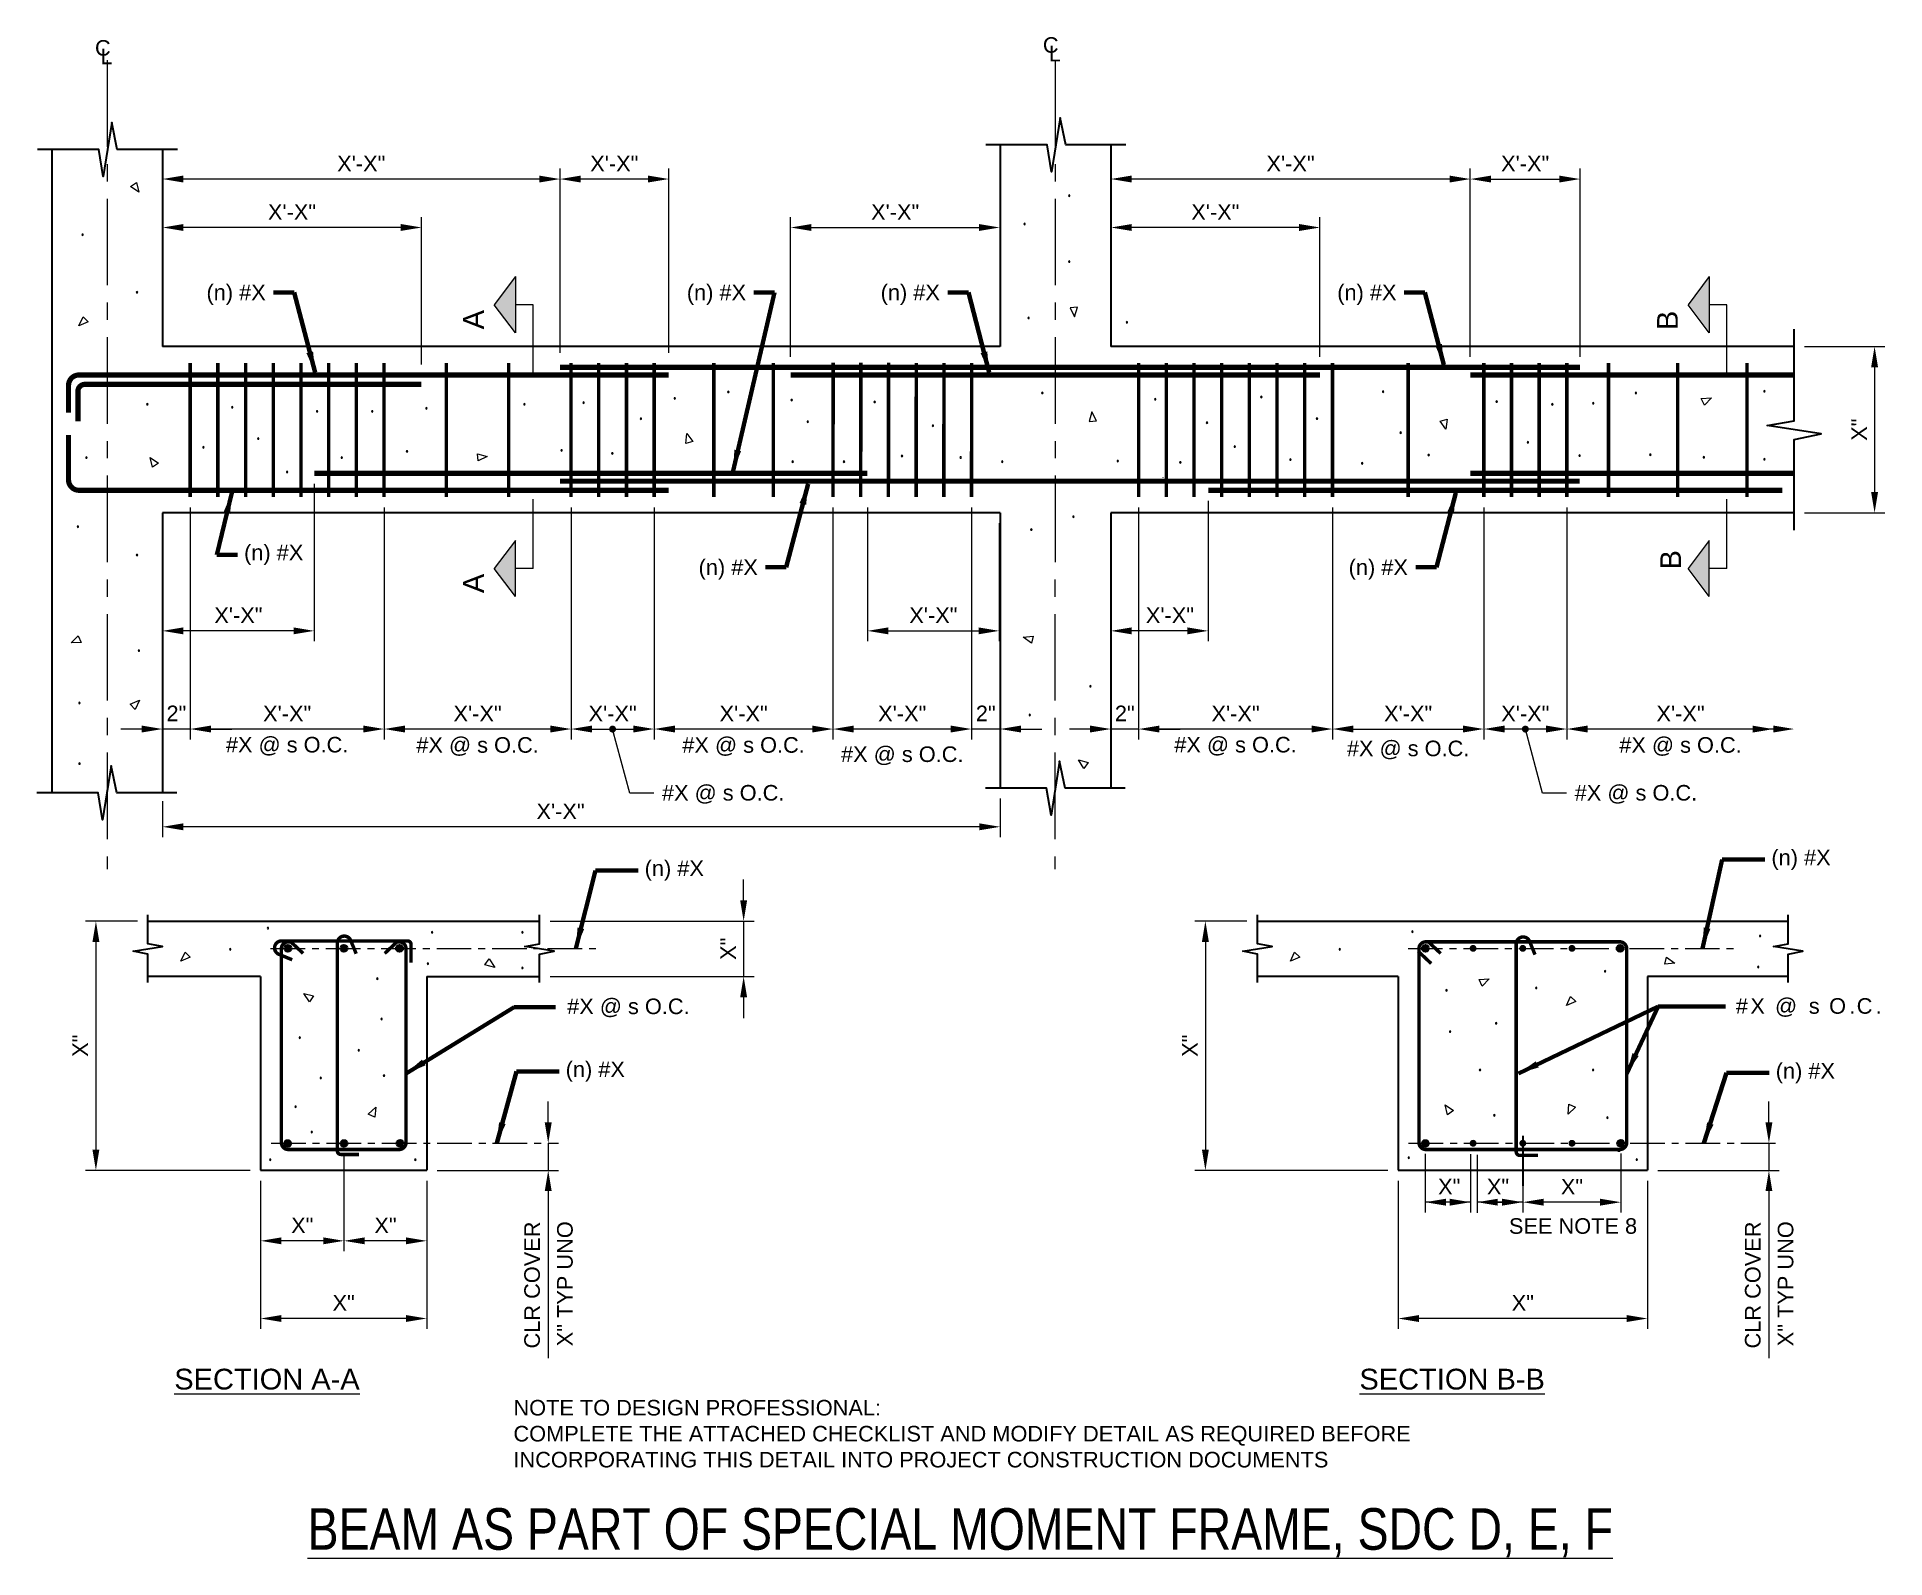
# Model space of a CAD drawing. Header units: inches. Extents: x -1534 to -1401, y 983 to 1093.
import ezdxf

# ---------------------------------------------------------------- set-up
doc = ezdxf.new("R2010")
doc.units = ezdxf.units.IN
doc.header["$LTSCALE"] = 5
doc.header["$MEASUREMENT"] = 0
doc.linetypes.add('CENTER', pattern=[2, 1.25, -0.25, 0.25, -0.25])
doc.linetypes.add('HIDDEN', pattern=[0.375, 0.25, -0.125])
for name, color, linetype, lineweight in [('S-ANNO-DIMS', 1, 'Continuous', 20), ('S-ANNO-TEXT', 7, 'Continuous', 20), ('S-DELT-PATT', 7, 'Continuous', 15), ('S-DETL', 3, 'Continuous', 30), ('S-GRID', 9, 'CENTER', 20)]:
    doc.layers.add(name, color=color, linetype=linetype, lineweight=lineweight)
doc.styles.add('Romans', font='arial.ttf')
doc.dimstyles.get("Standard").update_dxf_attribs({"dimtxt": 0.18, "dimasz": 0.18, "dimexe": 0.18, "dimexo": 0.0625, "dimgap": 0.09, "dimtad": 0, "dimtih": 1, "dimtoh": 1, "dimdec": 4, "dimzin": 0, "dimdsep": 46, "dimtxsty": 'Standard', "dimcen": 0.09, "dimadec": 0, "dimazin": 0, "dimtfac": 1, "dimtdec": 4, "dimtofl": 0, "dimtmove": 0, "dimatfit": 3, "dimfxl": 1, "dimtolj": 1, "dimtzin": 0, "dimarcsym": 0})

msp = doc.modelspace()

# ---------------------------------------------------------------- texts
at = {"layer": 'S-ANNO-DIMS', "char_height": 1.125, "attachment_point": 5, "style": 'Romans'}
for s, insert in [('\\A1;X"', (-1432.504183, 1009.984891)), ('\\A1;X"', (-1428.979709, 1009.984891)), ('\\A1;SEE NOTE 8', (-1423.564217, 1007.132064))]:
    msp.add_mtext(s, dxfattribs=dict(at, insert=insert))
at = {"layer": 'S-ANNO-DIMS', "char_height": 1.125, "attachment_point": 5, "rotation": 90, "style": 'Romans'}
for insert in [(-1498.22361, 1002.968645), (-1410.086951, 1002.968645)]:
    msp.add_mtext('\\A1;\\P\\PX" TYP UNO', dxfattribs=dict(at, insert=insert))
at = {"layer": 'S-ANNO-TEXT', "linetype": 'HIDDEN', "style": 'Romans'}
for s, p in [('C', (-1461.844641, 1091.868841)), ('C', (-1530.286543, 1091.658354)), ('L', (-1529.89535, 1091.041379)), ('L', (-1461.419466, 1091.251866))]:
    msp.add_text(s, height=1.125, dxfattribs=at).set_placement(p)
at = {"layer": 'S-ANNO-TEXT', "style": 'Romans'}
for s, p in [('(n) #X', (-1519.522548, 1055.215105)), ('(n) #X', (-1409.240386, 1033.193564)), ('(n) #X', (-1490.598688, 1032.414057)), ('#X @ s O.C.', (-1496.192986, 1022.441534)), ('(n) #X', (-1496.301166, 1017.894221)), ('(n) #X', (-1408.927947, 1017.783934))]:
    msp.add_text(s, height=1.125, dxfattribs=at).set_placement(p)
at = {"layer": 'S-ANNO-TEXT', "style": 'Romans', "width": 0.8}
msp.add_text('%%UBEAM AS PART OF SPECIAL MOMENT FRAME, SDC D, E, F', height=3, dxfattribs=at).set_placement((-1514.933096, 983.761289))
at = {"layer": 'S-ANNO-TEXT', "char_height": 1.125, "style": 'Romans'}
for s, insert, attachment_point in [('(n) #X', (-1517.956863, 1075.126656), 3), ('(n) #X', (-1483.274481, 1075.126656), 3), ('(n) #X', (-1469.27857, 1075.126656), 3), ('(n) #X', (-1436.31126, 1075.126656), 3), ('(n) #X', (-1482.425627, 1055.274921), 3), ('(n) #X', (-1435.487337, 1055.274921), 3), ('#X @ s O.C.', (-1516.413193, 1042.463569), 2), ('#X @ s O.C.', (-1502.66289, 1042.442849), 2), ('#X @ s O.C.', (-1483.454693, 1042.442849), 2), ('#X @ s O.C.', (-1447.934073, 1042.463569), 2), ('#X @ s O.C.', (-1435.470495, 1042.192849), 2), ('#X @ s O.C.', (-1415.803666, 1042.442849), 2), ('#X @ s O.C.', (-1471.996797, 1041.776069), 2), ('#X @ s O.C.', (-1489.348501, 1038.989916), 1), ('#X @ s O.C.', (-1423.442832, 1038.989916), 1), ('\\A1;\\pxql;{\\T1.2;#X @ s O.C.}', (-1411.80881, 1023.59374), 1), ('NOTE TO DESIGN PROFESSIONAL: \\PCOMPLETE THE ATTACHED CHECKLIST AND MODIFY DETAIL AS REQUIRED BEFORE \\PINCORPORATING THIS DETAIL INTO PROJECT CONSTRUCTION DOCUMENTS', (-1500.071866, 994.581037), 1)]:
    msp.add_mtext(s, dxfattribs=dict(at, insert=insert, attachment_point=attachment_point))
at = {"layer": 'S-ANNO-TEXT', "linetype": 'Continuous', "char_height": 1.5, "rotation": 90, "style": 'Romans'}
for s, insert, attachment_point in [('\\pxqc; A', (-1503.704104, 1073.290562), 3), ('\\pxqc;B', (-1417.497935, 1073.290562), 3), ('\\pxqc;B', (-1417.264648, 1054.500118), 1), ('\\pxqc; A', (-1503.704104, 1054.242878), 3)]:
    msp.add_mtext(s, dxfattribs=dict(at, insert=insert, attachment_point=attachment_point))
at = {"layer": 'S-ANNO-TEXT', "linetype": 'Continuous', "char_height": 1.5, "attachment_point": 3, "style": 'Romans'}
for s, insert in [('\\pxqc;{\\LSECTION A-A}', (-1511.175071, 996.83218)), ('\\pxqc;{\\LSECTION B-B}', (-1425.599088, 996.83218))]:
    msp.add_mtext(s, dxfattribs=dict(at, insert=insert))

# ---------------------------------------------------------------- blocks, each defined once
blk = doc.blocks.new('*D0')
at = {"layer": 'Defpoints', "color": 0, "transparency": 16777216}
for p in [(-1525.41, 1084.89), (-1525.41, 1079.25), (-1506.71, 1068.6)]:
    blk.add_point(p, dxfattribs=at)
at = {"layer": 'S-ANNO-DIMS', "transparency": 16777216}
for p, q in [((-1525.41, 1084.14), (-1525.41, 1078.5)), ((-1506.71, 1069.35), (-1506.71, 1080)), ((-1508.21, 1079.25), (-1523.91, 1079.25))]:
    blk.add_line(p, q, dxfattribs=at)
for points in [[(-1523.91, 1079.5), (-1523.91, 1079), (-1525.41, 1079.25)], [(-1508.21, 1079.5), (-1508.21, 1079), (-1506.71, 1079.25)]]:
    blk.add_solid(points, dxfattribs=at)
at = {"layer": 'S-ANNO-DIMS', "transparency": 16777216, "insert": (-1516.06, 1080.37), "char_height": 1.125, "attachment_point": 5, "style": 'Romans'}
blk.add_mtext('\\A1;X\'-X"', dxfattribs=at)
blk = doc.blocks.new('*D1')
at = {"layer": 'Defpoints', "color": 0, "transparency": 16777216}
for p in [(-1454.93, 1059.78), (-1456.93, 1053.87), (-1456.93, 1043.03)]:
    blk.add_point(p, dxfattribs=at)
at = {"layer": 'S-ANNO-DIMS', "transparency": 16777216}
for p, q in [((-1454.93, 1059.03), (-1454.93, 1042.28)), ((-1456.93, 1053.12), (-1456.93, 1042.28)), ((-1458.43, 1043.03), (-1459.93, 1043.03)), ((-1454.93, 1043.03), (-1456.93, 1043.03)), ((-1453.43, 1043.03), (-1451.93, 1043.03))]:
    blk.add_line(p, q, dxfattribs=at)
for points in [[(-1458.43, 1043.28), (-1458.43, 1042.78), (-1456.93, 1043.03)], [(-1453.43, 1043.28), (-1453.43, 1042.78), (-1454.93, 1043.03)]]:
    blk.add_solid(points, dxfattribs=at)
at = {"layer": 'S-ANNO-DIMS', "transparency": 16777216, "insert": (-1455.93, 1044.16), "char_height": 1.125, "attachment_point": 5, "style": 'Romans'}
blk.add_mtext('\\A1;2"', dxfattribs=at)
blk = doc.blocks.new('*D2')
at = {"layer": 'Defpoints', "color": 0, "transparency": 16777216}
for p in [(-1523.41, 1059.78), (-1525.41, 1048.49), (-1525.41, 1043.03)]:
    blk.add_point(p, dxfattribs=at)
at = {"layer": 'S-ANNO-DIMS', "transparency": 16777216}
for p, q in [((-1523.41, 1059.03), (-1523.41, 1042.28)), ((-1525.41, 1047.74), (-1525.41, 1042.28)), ((-1526.91, 1043.03), (-1528.41, 1043.03)), ((-1523.41, 1043.03), (-1525.41, 1043.03)), ((-1521.91, 1043.03), (-1520.41, 1043.03))]:
    blk.add_line(p, q, dxfattribs=at)
for points in [[(-1526.91, 1043.28), (-1526.91, 1042.78), (-1525.41, 1043.03)], [(-1521.91, 1043.28), (-1521.91, 1042.78), (-1523.41, 1043.03)]]:
    blk.add_solid(points, dxfattribs=at)
at = {"layer": 'S-ANNO-DIMS', "transparency": 16777216, "insert": (-1524.41, 1044.16), "char_height": 1.125, "attachment_point": 5, "style": 'Romans'}
blk.add_mtext('\\A1;2"', dxfattribs=at)
blk = doc.blocks.new('*D3')
at = {"layer": 'Defpoints', "color": 0, "transparency": 16777216}
for p in [(-1454.93, 1059.78), (-1440.93, 1059.78), (-1454.93, 1043.03)]:
    blk.add_point(p, dxfattribs=at)
at = {"layer": 'S-ANNO-DIMS', "transparency": 16777216}
for p, q in [((-1454.93, 1059.03), (-1454.93, 1042.28)), ((-1440.93, 1059.03), (-1440.93, 1042.28)), ((-1442.43, 1043.03), (-1453.43, 1043.03))]:
    blk.add_line(p, q, dxfattribs=at)
for points in [[(-1453.43, 1043.28), (-1453.43, 1042.78), (-1454.93, 1043.03)], [(-1442.43, 1043.28), (-1442.43, 1042.78), (-1440.93, 1043.03)]]:
    blk.add_solid(points, dxfattribs=at)
at = {"layer": 'S-ANNO-DIMS', "transparency": 16777216, "insert": (-1447.93, 1044.15), "char_height": 1.125, "attachment_point": 5, "style": 'Romans'}
blk.add_mtext('\\A1;X\'-X"', dxfattribs=at)
blk = doc.blocks.new('*D4')
at = {"layer": 'Defpoints', "color": 0, "transparency": 16777216}
for p in [(-1467, 1059.78), (-1467, 1043.03), (-1464.93, 1043.03)]:
    blk.add_point(p, dxfattribs=at)
at = {"layer": 'S-ANNO-DIMS', "transparency": 16777216}
for p, q in [((-1467, 1059.03), (-1467, 1042.28)), ((-1468.5, 1043.03), (-1470, 1043.03)), ((-1464.93, 1043.03), (-1467, 1043.03)), ((-1463.43, 1043.03), (-1461.93, 1043.03))]:
    blk.add_line(p, q, dxfattribs=at)
for points in [[(-1468.5, 1043.28), (-1468.5, 1042.78), (-1467, 1043.03)], [(-1463.43, 1043.28), (-1463.43, 1042.78), (-1464.93, 1043.03)]]:
    blk.add_solid(points, dxfattribs=at)
at = {"layer": 'S-ANNO-DIMS', "transparency": 16777216, "insert": (-1465.97, 1044.16), "char_height": 1.125, "attachment_point": 5, "style": 'Romans'}
blk.add_mtext('\\A1;2"', dxfattribs=at)
blk = doc.blocks.new('*D5')
at = {"layer": 'Defpoints', "color": 0, "transparency": 16777216}
for p in [(-1525.41, 1038.56), (-1464.93, 1038.76), (-1525.41, 1035.97)]:
    blk.add_point(p, dxfattribs=at)
at = {"layer": 'S-ANNO-DIMS', "transparency": 16777216}
for p, q in [((-1525.41, 1037.81), (-1525.41, 1035.22)), ((-1464.93, 1038.01), (-1464.93, 1035.22)), ((-1466.43, 1035.97), (-1523.91, 1035.97))]:
    blk.add_line(p, q, dxfattribs=at)
for points in [[(-1523.91, 1036.22), (-1523.91, 1035.72), (-1525.41, 1035.97)], [(-1466.43, 1036.22), (-1466.43, 1035.72), (-1464.93, 1035.97)]]:
    blk.add_solid(points, dxfattribs=at)
at = {"layer": 'S-ANNO-DIMS', "transparency": 16777216, "insert": (-1496.67, 1037.09), "char_height": 1.125, "attachment_point": 5, "style": 'Romans'}
blk.add_mtext('\\A1;X\'-X"', dxfattribs=at)
blk = doc.blocks.new('*D6')
at = {"layer": 'Defpoints', "color": 0, "transparency": 16777216}
for p in [(-1512.31, 1013.1), (-1518.33, 1011.16), (-1518.33, 1006.07)]:
    blk.add_point(p, dxfattribs=at)
at = {"layer": 'S-ANNO-DIMS', "transparency": 16777216}
for p, q in [((-1512.31, 1012.35), (-1512.31, 1005.32)), ((-1518.33, 1010.41), (-1518.33, 1005.32)), ((-1513.81, 1006.07), (-1516.83, 1006.07))]:
    blk.add_line(p, q, dxfattribs=at)
for points in [[(-1516.83, 1006.32), (-1516.83, 1005.82), (-1518.33, 1006.07)], [(-1513.81, 1006.32), (-1513.81, 1005.82), (-1512.31, 1006.07)]]:
    blk.add_solid(points, dxfattribs=at)
at = {"layer": 'S-ANNO-DIMS', "transparency": 16777216, "insert": (-1515.32, 1007.19), "char_height": 1.125, "attachment_point": 5, "style": 'Romans'}
blk.add_mtext('\\A1;X"', dxfattribs=at)
blk = doc.blocks.new('*D7')
at = {"layer": 'Defpoints', "color": 0, "transparency": 16777216}
for p in [(-1436.19, 1011.16), (-1418.19, 1011.16), (-1436.19, 1000.46)]:
    blk.add_point(p, dxfattribs=at)
at = {"layer": 'S-ANNO-DIMS', "transparency": 16777216}
for p, q in [((-1436.19, 1010.41), (-1436.19, 999.71)), ((-1418.19, 1010.41), (-1418.19, 999.71)), ((-1419.69, 1000.46), (-1434.69, 1000.46))]:
    blk.add_line(p, q, dxfattribs=at)
for points in [[(-1434.69, 1000.71), (-1434.69, 1000.21), (-1436.19, 1000.46)], [(-1419.69, 1000.71), (-1419.69, 1000.21), (-1418.19, 1000.46)]]:
    blk.add_solid(points, dxfattribs=at)
at = {"layer": 'S-ANNO-DIMS', "transparency": 16777216, "insert": (-1427.19, 1001.59), "char_height": 1.125, "attachment_point": 5, "style": 'Romans'}
blk.add_mtext('\\A1;X"', dxfattribs=at)
blk = doc.blocks.new('*D8')
at = {"layer": 'Defpoints', "color": 0, "transparency": 16777216}
for p in [(-1456.93, 1085.22), (-1456.93, 1082.75), (-1430.98, 1069.15)]:
    blk.add_point(p, dxfattribs=at)
at = {"layer": 'S-ANNO-DIMS', "transparency": 16777216}
for p, q in [((-1456.93, 1084.47), (-1456.93, 1082)), ((-1432.48, 1082.75), (-1455.43, 1082.75)), ((-1430.98, 1069.9), (-1430.98, 1083.5))]:
    blk.add_line(p, q, dxfattribs=at)
for points in [[(-1455.43, 1083), (-1455.43, 1082.5), (-1456.93, 1082.75)], [(-1432.48, 1083), (-1432.48, 1082.5), (-1430.98, 1082.75)]]:
    blk.add_solid(points, dxfattribs=at)
at = {"layer": 'S-ANNO-DIMS', "transparency": 16777216, "insert": (-1443.96, 1083.87), "char_height": 1.125, "attachment_point": 5, "style": 'Romans'}
blk.add_mtext('\\A1;X\'-X"', dxfattribs=at)
blk = doc.blocks.new('*D9')
at = {"layer": 'Defpoints', "color": 0, "transparency": 16777216}
for p in [(-1525.41, 1084.89), (-1525.41, 1082.75), (-1496.71, 1069.46)]:
    blk.add_point(p, dxfattribs=at)
at = {"layer": 'S-ANNO-DIMS', "transparency": 16777216}
for p, q in [((-1525.41, 1084.14), (-1525.41, 1082)), ((-1498.21, 1082.75), (-1523.91, 1082.75)), ((-1496.71, 1070.21), (-1496.71, 1083.5))]:
    blk.add_line(p, q, dxfattribs=at)
for points in [[(-1523.91, 1083), (-1523.91, 1082.5), (-1525.41, 1082.75)], [(-1498.21, 1083), (-1498.21, 1082.5), (-1496.71, 1082.75)]]:
    blk.add_solid(points, dxfattribs=at)
at = {"layer": 'S-ANNO-DIMS', "transparency": 16777216, "insert": (-1511.06, 1083.87), "char_height": 1.125, "attachment_point": 5, "style": 'Romans'}
blk.add_mtext('\\A1;X\'-X"', dxfattribs=at)
blk = doc.blocks.new('*D10')
at = {"layer": 'Defpoints', "color": 0, "transparency": 16777216}
for p in [(-1407.6, 1070.65), (-1407.6, 1058.65), (-1401.79, 1058.65)]:
    blk.add_point(p, dxfattribs=at)
at = {"layer": 'S-ANNO-DIMS', "transparency": 16777216}
for p, q in [((-1406.85, 1070.65), (-1401.04, 1070.65)), ((-1401.79, 1069.15), (-1401.79, 1060.15)), ((-1406.85, 1058.65), (-1401.04, 1058.65))]:
    blk.add_line(p, q, dxfattribs=at)
for points in [[(-1402.04, 1069.15), (-1401.54, 1069.15), (-1401.79, 1070.65)], [(-1402.04, 1060.15), (-1401.54, 1060.15), (-1401.79, 1058.65)]]:
    blk.add_solid(points, dxfattribs=at)
at = {"layer": 'S-ANNO-DIMS', "transparency": 16777216, "insert": (-1402.91, 1064.65), "char_height": 1.125, "attachment_point": 5, "rotation": 90, "style": 'Romans'}
blk.add_mtext('\\A1;X"', dxfattribs=at)
blk = doc.blocks.new('*D11')
at = {"layer": 'Defpoints', "color": 0, "transparency": 16777216}
for p in [(-1509.41, 1059.78), (-1495.91, 1059.78), (-1509.41, 1043.03)]:
    blk.add_point(p, dxfattribs=at)
at = {"layer": 'S-ANNO-DIMS', "transparency": 16777216}
for p, q in [((-1509.41, 1059.03), (-1509.41, 1042.28)), ((-1495.91, 1059.03), (-1495.91, 1042.28)), ((-1497.41, 1043.03), (-1507.91, 1043.03))]:
    blk.add_line(p, q, dxfattribs=at)
for points in [[(-1507.91, 1043.28), (-1507.91, 1042.78), (-1509.41, 1043.03)], [(-1497.41, 1043.28), (-1497.41, 1042.78), (-1495.91, 1043.03)]]:
    blk.add_solid(points, dxfattribs=at)
at = {"layer": 'S-ANNO-DIMS', "transparency": 16777216, "insert": (-1502.66, 1044.15), "char_height": 1.125, "attachment_point": 5, "style": 'Romans'}
blk.add_mtext('\\A1;X\'-X"', dxfattribs=at)
blk = doc.blocks.new('*D12')
at = {"layer": 'Defpoints', "color": 0, "transparency": 16777216}
for p in [(-1498.18, 1029.16), (-1498.18, 1025.16), (-1483.45, 1025.16)]:
    blk.add_point(p, dxfattribs=at)
at = {"layer": 'S-ANNO-DIMS', "transparency": 16777216}
for p, q in [((-1483.45, 1030.66), (-1483.45, 1032.16)), ((-1497.43, 1029.16), (-1482.7, 1029.16)), ((-1483.45, 1029.16), (-1483.45, 1025.16)), ((-1497.43, 1025.16), (-1482.7, 1025.16)), ((-1483.45, 1023.66), (-1483.45, 1022.16))]:
    blk.add_line(p, q, dxfattribs=at)
for points in [[(-1483.7, 1030.66), (-1483.2, 1030.66), (-1483.45, 1029.16)], [(-1483.7, 1023.66), (-1483.2, 1023.66), (-1483.45, 1025.16)]]:
    blk.add_solid(points, dxfattribs=at)
at = {"layer": 'S-ANNO-DIMS', "transparency": 16777216, "insert": (-1484.57, 1027.16), "char_height": 1.125, "attachment_point": 5, "rotation": 90, "style": 'Romans'}
blk.add_mtext('\\A1;X"', dxfattribs=at)
blk = doc.blocks.new('*D13')
at = {"layer": 'Defpoints', "color": 0, "transparency": 16777216}
for p in [(-1512.31, 1011.16), (-1506.33, 1011.16), (-1512.31, 1006.07)]:
    blk.add_point(p, dxfattribs=at)
at = {"layer": 'S-ANNO-DIMS', "transparency": 16777216}
for p, q in [((-1512.31, 1010.41), (-1512.31, 1005.32)), ((-1506.33, 1010.41), (-1506.33, 1005.32)), ((-1507.83, 1006.07), (-1510.81, 1006.07))]:
    blk.add_line(p, q, dxfattribs=at)
for points in [[(-1510.81, 1006.32), (-1510.81, 1005.82), (-1512.31, 1006.07)], [(-1507.83, 1006.32), (-1507.83, 1005.82), (-1506.33, 1006.07)]]:
    blk.add_solid(points, dxfattribs=at)
at = {"layer": 'S-ANNO-DIMS', "transparency": 16777216, "insert": (-1509.31, 1007.19), "char_height": 1.125, "attachment_point": 5, "style": 'Romans'}
blk.add_mtext('\\A1;X"', dxfattribs=at)
blk = doc.blocks.new('*D14')
at = {"layer": 'Defpoints', "color": 0, "transparency": 16777216}
for p in [(-1518.33, 1011.16), (-1506.33, 1011.16), (-1518.33, 1000.46)]:
    blk.add_point(p, dxfattribs=at)
at = {"layer": 'S-ANNO-DIMS', "transparency": 16777216}
for p, q in [((-1518.33, 1010.41), (-1518.33, 999.71)), ((-1506.33, 1010.41), (-1506.33, 999.71)), ((-1507.83, 1000.46), (-1516.83, 1000.46))]:
    blk.add_line(p, q, dxfattribs=at)
for points in [[(-1516.83, 1000.71), (-1516.83, 1000.21), (-1518.33, 1000.46)], [(-1507.83, 1000.71), (-1507.83, 1000.21), (-1506.33, 1000.46)]]:
    blk.add_solid(points, dxfattribs=at)
at = {"layer": 'S-ANNO-DIMS', "transparency": 16777216, "insert": (-1512.33, 1001.59), "char_height": 1.125, "attachment_point": 5, "style": 'Romans'}
blk.add_mtext('\\A1;X"', dxfattribs=at)
blk = doc.blocks.new('*D15')
at = {"layer": 'Defpoints', "color": 0, "transparency": 16777216}
for p in [(-1514.45, 1061.5), (-1525.41, 1058.65), (-1525.41, 1050.12)]:
    blk.add_point(p, dxfattribs=at)
at = {"layer": 'S-ANNO-DIMS', "transparency": 16777216}
for p, q in [((-1514.45, 1060.75), (-1514.45, 1049.37)), ((-1525.41, 1057.9), (-1525.41, 1049.37)), ((-1515.95, 1050.12), (-1523.91, 1050.12))]:
    blk.add_line(p, q, dxfattribs=at)
for points in [[(-1523.91, 1050.37), (-1523.91, 1049.87), (-1525.41, 1050.12)], [(-1515.95, 1050.37), (-1515.95, 1049.87), (-1514.45, 1050.12)]]:
    blk.add_solid(points, dxfattribs=at)
at = {"layer": 'S-ANNO-DIMS', "transparency": 16777216, "insert": (-1519.93, 1051.25), "char_height": 1.125, "attachment_point": 5, "style": 'Romans'}
blk.add_mtext('\\A1;X\'-X"', dxfattribs=at)
blk = doc.blocks.new('*D16')
at = {"layer": 'Defpoints', "color": 0, "transparency": 16777216}
for p in [(-1502.18, 1013.12), (-1506.33, 1011.16), (-1497.56, 1011.16)]:
    blk.add_point(p, dxfattribs=at)
at = {"layer": 'S-ANNO-DIMS', "transparency": 16777216}
for p, q in [((-1497.56, 1014.62), (-1497.56, 1016.12)), ((-1497.56, 1013.12), (-1497.56, 1011.16)), ((-1505.58, 1011.16), (-1496.81, 1011.16)), ((-1497.56, 1009.66), (-1497.56, 997.59))]:
    blk.add_line(p, q, dxfattribs=at)
for points in [[(-1497.81, 1014.62), (-1497.31, 1014.62), (-1497.56, 1013.12)], [(-1497.81, 1009.66), (-1497.31, 1009.66), (-1497.56, 1011.16)]]:
    blk.add_solid(points, dxfattribs=at)
at = {"layer": 'S-ANNO-DIMS', "transparency": 16777216, "insert": (-1498.72, 1002.88), "char_height": 1.125, "attachment_point": 5, "rotation": 90, "style": 'Romans'}
blk.add_mtext('\\A1;CLR COVER', dxfattribs=at)
blk = doc.blocks.new('*D17')
at = {"layer": 'Defpoints', "color": 0, "transparency": 16777216}
for p in [(-1414.04, 1013.12), (-1418.19, 1011.16), (-1409.42, 1011.16)]:
    blk.add_point(p, dxfattribs=at)
at = {"layer": 'S-ANNO-DIMS', "transparency": 16777216}
for p, q in [((-1409.42, 1014.62), (-1409.42, 1016.12)), ((-1409.42, 1013.12), (-1409.42, 1011.16)), ((-1417.44, 1011.16), (-1408.67, 1011.16)), ((-1409.42, 1009.66), (-1409.42, 997.59))]:
    blk.add_line(p, q, dxfattribs=at)
for points in [[(-1409.67, 1014.62), (-1409.17, 1014.62), (-1409.42, 1013.12)], [(-1409.67, 1009.66), (-1409.17, 1009.66), (-1409.42, 1011.16)]]:
    blk.add_solid(points, dxfattribs=at)
at = {"layer": 'S-ANNO-DIMS', "transparency": 16777216, "insert": (-1410.58, 1002.88), "char_height": 1.125, "attachment_point": 5, "rotation": 90, "style": 'Romans'}
blk.add_mtext('\\A1;CLR COVER', dxfattribs=at)
blk = doc.blocks.new('*D18')
at = {"layer": 'Defpoints', "color": 0, "transparency": 16777216}
for p in [(-1427.18, 1013.14), (-1420.12, 1013.12), (-1427.18, 1008.86)]:
    blk.add_point(p, dxfattribs=at)
at = {"layer": 'S-ANNO-DIMS', "transparency": 16777216}
for p, q in [((-1427.18, 1012.39), (-1427.18, 1008.11)), ((-1420.12, 1012.37), (-1420.12, 1008.11)), ((-1421.62, 1008.86), (-1425.68, 1008.86))]:
    blk.add_line(p, q, dxfattribs=at)
for points in [[(-1425.68, 1009.11), (-1425.68, 1008.61), (-1427.18, 1008.86)], [(-1421.62, 1009.11), (-1421.62, 1008.61), (-1420.12, 1008.86)]]:
    blk.add_solid(points, dxfattribs=at)
at = {"layer": 'S-ANNO-DIMS', "transparency": 16777216, "insert": (-1423.64, 1009.98), "char_height": 1.125, "attachment_point": 5, "style": 'Romans'}
blk.add_mtext('\\A1;X"', dxfattribs=at)
blk = doc.blocks.new('*D19')
at = {"layer": 'Defpoints', "color": 0, "transparency": 16777216}
for p in [(-1456.93, 1085.22), (-1456.93, 1079.25), (-1441.84, 1069.15)]:
    blk.add_point(p, dxfattribs=at)
at = {"layer": 'S-ANNO-DIMS', "transparency": 16777216}
for p, q in [((-1456.93, 1084.47), (-1456.93, 1078.5)), ((-1441.84, 1069.9), (-1441.84, 1080)), ((-1443.34, 1079.25), (-1455.43, 1079.25))]:
    blk.add_line(p, q, dxfattribs=at)
for points in [[(-1455.43, 1079.5), (-1455.43, 1079), (-1456.93, 1079.25)], [(-1443.34, 1079.5), (-1443.34, 1079), (-1441.84, 1079.25)]]:
    blk.add_solid(points, dxfattribs=at)
at = {"layer": 'S-ANNO-DIMS', "transparency": 16777216, "insert": (-1449.39, 1080.37), "char_height": 1.125, "attachment_point": 5, "style": 'Romans'}
blk.add_mtext('\\A1;X\'-X"', dxfattribs=at)
blk = doc.blocks.new('*D20')
at = {"layer": 'Defpoints', "color": 0, "transparency": 16777216}
for p in [(-1449.91, 1060.27), (-1456.93, 1058.65), (-1456.93, 1050.12)]:
    blk.add_point(p, dxfattribs=at)
at = {"layer": 'S-ANNO-DIMS', "transparency": 16777216}
for p, q in [((-1449.91, 1059.52), (-1449.91, 1049.37)), ((-1456.93, 1057.9), (-1456.93, 1049.37)), ((-1451.41, 1050.12), (-1455.43, 1050.12))]:
    blk.add_line(p, q, dxfattribs=at)
for points in [[(-1455.43, 1050.37), (-1455.43, 1049.87), (-1456.93, 1050.12)], [(-1451.41, 1050.37), (-1451.41, 1049.87), (-1449.91, 1050.12)]]:
    blk.add_solid(points, dxfattribs=at)
at = {"layer": 'S-ANNO-DIMS', "transparency": 16777216, "insert": (-1452.67, 1051.25), "char_height": 1.125, "attachment_point": 5, "style": 'Romans'}
blk.add_mtext('\\A1;X\'-X"', dxfattribs=at)
blk = doc.blocks.new('*D21')
at = {"layer": 'Defpoints', "color": 0, "transparency": 16777216}
for p in [(-1464.96, 1085.22), (-1464.96, 1079.25), (-1480.06, 1069.15)]:
    blk.add_point(p, dxfattribs=at)
at = {"layer": 'S-ANNO-DIMS', "transparency": 16777216}
for p, q in [((-1464.96, 1084.47), (-1464.96, 1078.5)), ((-1480.06, 1069.9), (-1480.06, 1080)), ((-1478.56, 1079.25), (-1466.46, 1079.25))]:
    blk.add_line(p, q, dxfattribs=at)
for points in [[(-1478.56, 1079.5), (-1478.56, 1079), (-1480.06, 1079.25)], [(-1466.46, 1079.5), (-1466.46, 1079), (-1464.96, 1079.25)]]:
    blk.add_solid(points, dxfattribs=at)
at = {"layer": 'S-ANNO-DIMS', "transparency": 16777216, "insert": (-1472.51, 1080.37), "char_height": 1.125, "attachment_point": 5, "style": 'Romans'}
blk.add_mtext('\\A1;X\'-X"', dxfattribs=at)
blk = doc.blocks.new('*D22')
at = {"layer": 'Defpoints', "color": 0, "transparency": 16777216}
for p in [(-1523.41, 1059.78), (-1509.41, 1059.78), (-1523.41, 1043.03)]:
    blk.add_point(p, dxfattribs=at)
at = {"layer": 'S-ANNO-DIMS', "transparency": 16777216}
for p, q in [((-1523.41, 1059.03), (-1523.41, 1042.28)), ((-1509.41, 1059.03), (-1509.41, 1042.28)), ((-1510.91, 1043.03), (-1521.91, 1043.03))]:
    blk.add_line(p, q, dxfattribs=at)
for points in [[(-1521.91, 1043.28), (-1521.91, 1042.78), (-1523.41, 1043.03)], [(-1510.91, 1043.28), (-1510.91, 1042.78), (-1509.41, 1043.03)]]:
    blk.add_solid(points, dxfattribs=at)
at = {"layer": 'S-ANNO-DIMS', "transparency": 16777216, "insert": (-1516.41, 1044.15), "char_height": 1.125, "attachment_point": 5, "style": 'Romans'}
blk.add_mtext('\\A1;X\'-X"', dxfattribs=at)
blk = doc.blocks.new('*D23')
at = {"layer": 'Defpoints', "color": 0, "transparency": 16777216}
for p in [(-1495.91, 1059.78), (-1489.91, 1059.78), (-1489.91, 1043.03)]:
    blk.add_point(p, dxfattribs=at)
at = {"layer": 'S-ANNO-DIMS', "transparency": 16777216}
for p, q in [((-1495.91, 1059.03), (-1495.91, 1042.28)), ((-1489.91, 1059.03), (-1489.91, 1042.28)), ((-1494.41, 1043.03), (-1491.41, 1043.03))]:
    blk.add_line(p, q, dxfattribs=at)
for points in [[(-1494.41, 1043.28), (-1494.41, 1042.78), (-1495.91, 1043.03)], [(-1491.41, 1043.28), (-1491.41, 1042.78), (-1489.91, 1043.03)]]:
    blk.add_solid(points, dxfattribs=at)
at = {"layer": 'S-ANNO-DIMS', "transparency": 16777216, "insert": (-1492.91, 1044.15), "char_height": 1.125, "attachment_point": 5, "style": 'Romans'}
blk.add_mtext('\\A1;X\'-X"', dxfattribs=at)
blk = doc.blocks.new('*D24')
at = {"layer": 'Defpoints', "color": 0, "transparency": 16777216}
for p in [(-1489.91, 1059.78), (-1477, 1059.78), (-1489.91, 1043.03)]:
    blk.add_point(p, dxfattribs=at)
at = {"layer": 'S-ANNO-DIMS', "transparency": 16777216}
for p, q in [((-1489.91, 1059.03), (-1489.91, 1042.28)), ((-1477, 1059.03), (-1477, 1042.28)), ((-1478.5, 1043.03), (-1488.41, 1043.03))]:
    blk.add_line(p, q, dxfattribs=at)
for points in [[(-1488.41, 1043.28), (-1488.41, 1042.78), (-1489.91, 1043.03)], [(-1478.5, 1043.28), (-1478.5, 1042.78), (-1477, 1043.03)]]:
    blk.add_solid(points, dxfattribs=at)
at = {"layer": 'S-ANNO-DIMS', "transparency": 16777216, "insert": (-1483.45, 1044.15), "char_height": 1.125, "attachment_point": 5, "style": 'Romans'}
blk.add_mtext('\\A1;X\'-X"', dxfattribs=at)
blk = doc.blocks.new('*D25')
at = {"layer": 'Defpoints', "color": 0, "transparency": 16777216}
for p in [(-1477, 1059.78), (-1467, 1059.78), (-1477, 1043.03)]:
    blk.add_point(p, dxfattribs=at)
at = {"layer": 'S-ANNO-DIMS', "transparency": 16777216}
for p, q in [((-1477, 1059.03), (-1477, 1042.28)), ((-1467, 1059.03), (-1467, 1042.28)), ((-1468.5, 1043.03), (-1475.5, 1043.03))]:
    blk.add_line(p, q, dxfattribs=at)
for points in [[(-1475.5, 1043.28), (-1475.5, 1042.78), (-1477, 1043.03)], [(-1468.5, 1043.28), (-1468.5, 1042.78), (-1467, 1043.03)]]:
    blk.add_solid(points, dxfattribs=at)
at = {"layer": 'S-ANNO-DIMS', "transparency": 16777216, "insert": (-1472, 1044.15), "char_height": 1.125, "attachment_point": 5, "style": 'Romans'}
blk.add_mtext('\\A1;X\'-X"', dxfattribs=at)
blk = doc.blocks.new('*D26')
at = {"layer": 'Defpoints', "color": 0, "transparency": 16777216}
for p in [(-1430.01, 1059.78), (-1424.01, 1059.78), (-1430.01, 1043.03)]:
    blk.add_point(p, dxfattribs=at)
at = {"layer": 'S-ANNO-DIMS', "transparency": 16777216}
for p, q in [((-1430.01, 1059.03), (-1430.01, 1042.28)), ((-1424.01, 1059.03), (-1424.01, 1042.28)), ((-1425.51, 1043.03), (-1428.51, 1043.03))]:
    blk.add_line(p, q, dxfattribs=at)
for points in [[(-1428.51, 1043.28), (-1428.51, 1042.78), (-1430.01, 1043.03)], [(-1425.51, 1043.28), (-1425.51, 1042.78), (-1424.01, 1043.03)]]:
    blk.add_solid(points, dxfattribs=at)
at = {"layer": 'S-ANNO-DIMS', "transparency": 16777216, "insert": (-1427.01, 1044.15), "char_height": 1.125, "attachment_point": 5, "style": 'Romans'}
blk.add_mtext('\\A1;X\'-X"', dxfattribs=at)
blk = doc.blocks.new('*D27')
at = {"layer": 'Defpoints', "color": 0, "transparency": 16777216}
for p in [(-1440.93, 1059.78), (-1430.01, 1059.78), (-1430.01, 1043.03)]:
    blk.add_point(p, dxfattribs=at)
at = {"layer": 'S-ANNO-DIMS', "transparency": 16777216}
for p, q in [((-1440.93, 1059.03), (-1440.93, 1042.28)), ((-1430.01, 1059.03), (-1430.01, 1042.28)), ((-1439.43, 1043.03), (-1431.51, 1043.03))]:
    blk.add_line(p, q, dxfattribs=at)
for points in [[(-1439.43, 1043.28), (-1439.43, 1042.78), (-1440.93, 1043.03)], [(-1431.51, 1043.28), (-1431.51, 1042.78), (-1430.01, 1043.03)]]:
    blk.add_solid(points, dxfattribs=at)
at = {"layer": 'S-ANNO-DIMS', "transparency": 16777216, "insert": (-1435.47, 1044.15), "char_height": 1.125, "attachment_point": 5, "style": 'Romans'}
blk.add_mtext('\\A1;X\'-X"', dxfattribs=at)
blk = doc.blocks.new('*D28')
at = {"layer": 'Defpoints', "color": 0, "transparency": 16777216}
for p in [(-1424.01, 1057.45), (-1407.6, 1057.39), (-1424.01, 1043.03)]:
    blk.add_point(p, dxfattribs=at)
at = {"layer": 'S-ANNO-DIMS', "transparency": 16777216}
for p, q in [((-1424.01, 1056.7), (-1424.01, 1042.28)), ((-1409.1, 1043.03), (-1422.51, 1043.03))]:
    blk.add_line(p, q, dxfattribs=at)
for points in [[(-1422.51, 1043.28), (-1422.51, 1042.78), (-1424.01, 1043.03)], [(-1409.1, 1043.28), (-1409.1, 1042.78), (-1407.6, 1043.03)]]:
    blk.add_solid(points, dxfattribs=at)
at = {"layer": 'S-ANNO-DIMS', "transparency": 16777216, "insert": (-1415.8, 1044.15), "char_height": 1.125, "attachment_point": 5, "style": 'Romans'}
blk.add_mtext('\\A1;X\'-X"', dxfattribs=at)
blk = doc.blocks.new('*D29')
at = {"layer": 'Defpoints', "color": 0, "transparency": 16777216}
for p in [(-1496.71, 1082.75), (-1496.71, 1069.46), (-1488.86, 1069.46)]:
    blk.add_point(p, dxfattribs=at)
at = {"layer": 'S-ANNO-DIMS', "transparency": 16777216}
for p, q in [((-1496.71, 1070.21), (-1496.71, 1083.5)), ((-1490.36, 1082.75), (-1495.21, 1082.75)), ((-1488.86, 1070.21), (-1488.86, 1083.5))]:
    blk.add_line(p, q, dxfattribs=at)
for points in [[(-1495.21, 1083), (-1495.21, 1082.5), (-1496.71, 1082.75)], [(-1490.36, 1083), (-1490.36, 1082.5), (-1488.86, 1082.75)]]:
    blk.add_solid(points, dxfattribs=at)
at = {"layer": 'S-ANNO-DIMS', "transparency": 16777216, "insert": (-1492.79, 1083.87), "char_height": 1.125, "attachment_point": 5, "style": 'Romans'}
blk.add_mtext('\\A1;X\'-X"', dxfattribs=at)
blk = doc.blocks.new('*D30')
at = {"layer": 'Defpoints', "color": 0, "transparency": 16777216}
for p in [(-1423.06, 1082.75), (-1430.98, 1069.15), (-1423.06, 1069.15)]:
    blk.add_point(p, dxfattribs=at)
at = {"layer": 'S-ANNO-DIMS', "transparency": 16777216}
for p, q in [((-1430.98, 1069.9), (-1430.98, 1083.5)), ((-1429.48, 1082.75), (-1424.56, 1082.75)), ((-1423.06, 1069.9), (-1423.06, 1083.5))]:
    blk.add_line(p, q, dxfattribs=at)
for points in [[(-1429.48, 1083), (-1429.48, 1082.5), (-1430.98, 1082.75)], [(-1424.56, 1083), (-1424.56, 1082.5), (-1423.06, 1082.75)]]:
    blk.add_solid(points, dxfattribs=at)
at = {"layer": 'S-ANNO-DIMS', "transparency": 16777216, "insert": (-1427.02, 1083.87), "char_height": 1.125, "attachment_point": 5, "style": 'Romans'}
blk.add_mtext('\\A1;X\'-X"', dxfattribs=at)
blk = doc.blocks.new('*D31')
at = {"layer": 'Defpoints', "color": 0, "transparency": 16777216}
for p in [(-1474.51, 1059.78), (-1464.99, 1058.65), (-1464.99, 1050.12)]:
    blk.add_point(p, dxfattribs=at)
at = {"layer": 'S-ANNO-DIMS', "transparency": 16777216}
for p, q in [((-1474.51, 1059.03), (-1474.51, 1049.37)), ((-1464.99, 1057.9), (-1464.99, 1049.37)), ((-1473.01, 1050.12), (-1466.49, 1050.12))]:
    blk.add_line(p, q, dxfattribs=at)
for points in [[(-1473.01, 1050.37), (-1473.01, 1049.87), (-1474.51, 1050.12)], [(-1466.49, 1050.37), (-1466.49, 1049.87), (-1464.99, 1050.12)]]:
    blk.add_solid(points, dxfattribs=at)
at = {"layer": 'S-ANNO-DIMS', "transparency": 16777216, "insert": (-1469.75, 1051.25), "char_height": 1.125, "attachment_point": 5, "style": 'Romans'}
blk.add_mtext('\\A1;X\'-X"', dxfattribs=at)
blk = doc.blocks.new('*D32')
at = {"layer": 'Defpoints', "color": 0, "transparency": 16777216}
for p in [(-1526.47, 1029.16), (-1530.22, 1011.16), (-1518.33, 1011.16)]:
    blk.add_point(p, dxfattribs=at)
at = {"layer": 'S-ANNO-DIMS', "transparency": 16777216}
for p, q in [((-1527.22, 1029.16), (-1530.97, 1029.16)), ((-1530.22, 1027.66), (-1530.22, 1012.66)), ((-1519.08, 1011.16), (-1530.97, 1011.16))]:
    blk.add_line(p, q, dxfattribs=at)
for points in [[(-1530.47, 1027.66), (-1529.97, 1027.66), (-1530.22, 1029.16)], [(-1530.47, 1012.66), (-1529.97, 1012.66), (-1530.22, 1011.16)]]:
    blk.add_solid(points, dxfattribs=at)
at = {"layer": 'S-ANNO-DIMS', "transparency": 16777216, "insert": (-1531.35, 1020.16), "char_height": 1.125, "attachment_point": 5, "rotation": 90, "style": 'Romans'}
blk.add_mtext('\\A1;X"', dxfattribs=at)
blk = doc.blocks.new('*D33')
at = {"layer": 'Defpoints', "color": 0, "transparency": 16777216}
for p in [(-1446.36, 1029.16), (-1450.11, 1011.16), (-1436.19, 1011.16)]:
    blk.add_point(p, dxfattribs=at)
at = {"layer": 'S-ANNO-DIMS', "transparency": 16777216}
for p, q in [((-1447.11, 1029.16), (-1450.86, 1029.16)), ((-1450.11, 1027.66), (-1450.11, 1012.66)), ((-1436.94, 1011.16), (-1450.86, 1011.16))]:
    blk.add_line(p, q, dxfattribs=at)
for points in [[(-1450.36, 1027.66), (-1449.86, 1027.66), (-1450.11, 1029.16)], [(-1450.36, 1012.66), (-1449.86, 1012.66), (-1450.11, 1011.16)]]:
    blk.add_solid(points, dxfattribs=at)
at = {"layer": 'S-ANNO-DIMS', "transparency": 16777216, "insert": (-1451.23, 1020.16), "char_height": 1.125, "attachment_point": 5, "rotation": 90, "style": 'Romans'}
blk.add_mtext('\\A1;X"', dxfattribs=at)

# ---------------------------------------------------------------- dimensions: what is measured, and where the dimension line sits
at = {"layer": 'S-ANNO-DIMS'}
for base, p1, p2, angle, text, override, picture, middle in [((-1525.413193, 1079.249453), (-1506.712053, 1068.598389), (-1525.413193, 1084.885344), 180, 'X\'-X"', {"dimscale": 12, "dimtxt": 0.09375, "dimasz": 0.125, "dimexe": 0.0625, "dimgap": 0.0625, "dimtih": 0, "dimtoh": 0, "dimdec": 5, "dimrnd": 0.03125, "dimzin": 7, "dimlunit": 4, "dimtxsty": 'Romans', "dimcen": 0.125, "dimclrd": 256, "dimclre": 256, "dimclrt": 256, "dimadec": 4, "dimtdec": 5, "dimtofl": 1, "dimtvp": 1, "dimfrac": 2, "dimtzin": 3, "dimlwd": 65535, "dimlwe": 65535}, '*D0', (-1516.062623, 1079.249453)), ((-1525.413193, 1082.749183), (-1496.708573, 1069.462044), (-1525.413193, 1084.885344), 180, 'X\'-X"', {"dimscale": 12, "dimtxt": 0.09375, "dimasz": 0.125, "dimexe": 0.0625, "dimgap": 0.0625, "dimtih": 0, "dimtoh": 0, "dimdec": 5, "dimrnd": 0.03125, "dimzin": 7, "dimlunit": 4, "dimtxsty": 'Romans', "dimcen": 0.125, "dimclrd": 256, "dimclre": 256, "dimclrt": 256, "dimadec": 4, "dimtdec": 5, "dimtofl": 1, "dimtvp": 1, "dimfrac": 2, "dimtzin": 3, "dimlwd": 65535, "dimlwe": 65535}, '*D9', (-1511.060883, 1082.749183)), ((-1456.934073, 1082.749183), (-1430.978649, 1069.147403), (-1456.934073, 1085.219339), 180, 'X\'-X"', {"dimscale": 12, "dimtxt": 0.09375, "dimasz": 0.125, "dimexe": 0.0625, "dimgap": 0.0625, "dimtih": 0, "dimtoh": 0, "dimdec": 5, "dimrnd": 0.03125, "dimzin": 7, "dimlunit": 4, "dimtxsty": 'Romans', "dimcen": 0.125, "dimclrd": 256, "dimclre": 256, "dimclrt": 256, "dimadec": 4, "dimtdec": 5, "dimtofl": 1, "dimtvp": 1, "dimfrac": 2, "dimtzin": 3, "dimlwd": 65535, "dimlwe": 65535}, '*D8', (-1443.956361, 1082.749183)), ((-1456.934073, 1079.249453), (-1441.837429, 1069.147403), (-1456.934073, 1085.219339), 180, 'X\'-X"', {"dimscale": 12, "dimtxt": 0.09375, "dimasz": 0.125, "dimexe": 0.0625, "dimgap": 0.0625, "dimtih": 0, "dimtoh": 0, "dimdec": 5, "dimrnd": 0.03125, "dimzin": 7, "dimlunit": 4, "dimtxsty": 'Romans', "dimcen": 0.125, "dimclrd": 256, "dimclre": 256, "dimclrt": 256, "dimadec": 4, "dimtdec": 5, "dimtofl": 1, "dimtvp": 1, "dimfrac": 2, "dimtzin": 3, "dimlwd": 65535, "dimlwe": 65535}, '*D19', (-1449.385751, 1079.249453)), ((-1496.708573, 1082.749183), (-1488.864828, 1069.462044), (-1496.708573, 1069.462044), 180, 'X\'-X"', {"dimscale": 12, "dimtxt": 0.09375, "dimasz": 0.125, "dimexe": 0.0625, "dimgap": 0.0625, "dimtih": 0, "dimtoh": 0, "dimdec": 5, "dimrnd": 0.03125, "dimzin": 7, "dimlunit": 4, "dimtxsty": 'Romans', "dimcen": 0.125, "dimclrd": 256, "dimclre": 256, "dimclrt": 256, "dimadec": 4, "dimtdec": 5, "dimtofl": 1, "dimtvp": 1, "dimfrac": 2, "dimtzin": 3, "dimlwd": 65535, "dimlwe": 65535}, '*D29', (-1492.786701, 1082.749183)), ((-1423.059691, 1082.749183), (-1430.978649, 1069.147403), (-1423.059691, 1069.147403), 0, 'X\'-X"', {"dimscale": 12, "dimtxt": 0.09375, "dimasz": 0.125, "dimexe": 0.0625, "dimgap": 0.0625, "dimtih": 0, "dimtoh": 0, "dimdec": 5, "dimrnd": 0.03125, "dimzin": 7, "dimlunit": 4, "dimtxsty": 'Romans', "dimcen": 0.125, "dimclrd": 256, "dimclre": 256, "dimclrt": 256, "dimadec": 4, "dimtdec": 5, "dimtofl": 1, "dimtvp": 1, "dimfrac": 2, "dimtzin": 3, "dimlwd": 65535, "dimlwe": 65535}, '*D30', (-1427.01917, 1082.749183)), ((-1401.785362, 1058.647403), (-1407.600415, 1070.647403), (-1407.600415, 1058.647403), 270, 'X"', {"dimscale": 12, "dimtxt": 0.09375, "dimasz": 0.125, "dimexe": 0.0625, "dimgap": 0.0625, "dimtih": 0, "dimtoh": 0, "dimdec": 5, "dimrnd": 0.03125, "dimzin": 7, "dimlunit": 4, "dimtxsty": 'Romans', "dimcen": 0.125, "dimclrd": 256, "dimclre": 256, "dimclrt": 256, "dimadec": 4, "dimtdec": 5, "dimtofl": 1, "dimtvp": 1, "dimfrac": 2, "dimtzin": 3, "dimlwd": 65535, "dimlwe": 65535}, '*D10', (-1401.785362, 1064.647403)), ((-1525.413193, 1050.123837), (-1514.447597, 1061.500924), (-1525.413193, 1058.647403), 180, 'X\'-X"', {"dimscale": 12, "dimtxt": 0.09375, "dimasz": 0.125, "dimexe": 0.0625, "dimgap": 0.0625, "dimtih": 0, "dimtoh": 0, "dimdec": 5, "dimrnd": 0.03125, "dimzin": 7, "dimlunit": 4, "dimtxsty": 'Romans', "dimcen": 0.125, "dimclrd": 256, "dimclre": 256, "dimclrt": 256, "dimadec": 4, "dimtdec": 5, "dimtofl": 1, "dimtvp": 1, "dimfrac": 2, "dimtzin": 3, "dimlwd": 65535, "dimlwe": 65535}, '*D15', (-1519.930395, 1050.123837)), ((-1525.413193, 1043.026069), (-1523.413193, 1059.782999), (-1525.413193, 1048.494781), 180, '2"', {"dimscale": 12, "dimtxt": 0.09375, "dimasz": 0.125, "dimexe": 0.0625, "dimgap": 0.0625, "dimtih": 0, "dimtoh": 0, "dimdec": 5, "dimrnd": 0.03125, "dimzin": 7, "dimlunit": 4, "dimtxsty": 'Romans', "dimcen": 0.125, "dimclrd": 256, "dimclre": 256, "dimclrt": 256, "dimadec": 4, "dimtdec": 5, "dimtofl": 1, "dimtvp": 1, "dimfrac": 2, "dimtzin": 3, "dimlwd": 65535, "dimlwe": 65535}, '*D2', (-1524.413193, 1043.026069)), ((-1523.413193, 1043.026069), (-1509.413193, 1059.782999), (-1523.413193, 1059.782999), 180, 'X\'-X"', {"dimscale": 12, "dimtxt": 0.09375, "dimasz": 0.125, "dimexe": 0.0625, "dimgap": 0.0625, "dimtih": 0, "dimtoh": 0, "dimdec": 5, "dimrnd": 0.03125, "dimzin": 7, "dimlunit": 4, "dimtxsty": 'Romans', "dimcen": 0.125, "dimclrd": 256, "dimclre": 256, "dimclrt": 256, "dimadec": 4, "dimtdec": 5, "dimtofl": 1, "dimtvp": 1, "dimfrac": 2, "dimtzin": 3, "dimlwd": 65535, "dimlwe": 65535}, '*D22', (-1516.413193, 1043.026069)), ((-1509.413193, 1043.026069), (-1495.912586, 1059.782999), (-1509.413193, 1059.782999), 180, 'X\'-X"', {"dimscale": 12, "dimtxt": 0.09375, "dimasz": 0.125, "dimexe": 0.0625, "dimgap": 0.0625, "dimtih": 0, "dimtoh": 0, "dimdec": 5, "dimrnd": 0.03125, "dimzin": 7, "dimlunit": 4, "dimtxsty": 'Romans', "dimcen": 0.125, "dimclrd": 256, "dimclre": 256, "dimclrt": 256, "dimadec": 4, "dimtdec": 5, "dimtofl": 1, "dimtvp": 1, "dimfrac": 2, "dimtzin": 3, "dimlwd": 65535, "dimlwe": 65535}, '*D11', (-1502.66289, 1043.026069)), ((-1489.912586, 1043.026069), (-1495.912586, 1059.782999), (-1489.912586, 1059.782999), 0, 'X\'-X"', {"dimscale": 12, "dimtxt": 0.09375, "dimasz": 0.125, "dimexe": 0.0625, "dimgap": 0.0625, "dimtih": 0, "dimtoh": 0, "dimdec": 5, "dimrnd": 0.03125, "dimzin": 7, "dimlunit": 4, "dimtxsty": 'Romans', "dimcen": 0.125, "dimclrd": 256, "dimclre": 256, "dimclrt": 256, "dimadec": 4, "dimtdec": 5, "dimtofl": 1, "dimtvp": 1, "dimfrac": 2, "dimtzin": 3, "dimlwd": 65535, "dimlwe": 65535}, '*D23', (-1492.912586, 1043.026069)), ((-1489.912586, 1043.026069), (-1476.996801, 1059.782999), (-1489.912586, 1059.782999), 180, 'X\'-X"', {"dimscale": 12, "dimtxt": 0.09375, "dimasz": 0.125, "dimexe": 0.0625, "dimgap": 0.0625, "dimtih": 0, "dimtoh": 0, "dimdec": 5, "dimrnd": 0.03125, "dimzin": 7, "dimlunit": 4, "dimtxsty": 'Romans', "dimcen": 0.125, "dimclrd": 256, "dimclre": 256, "dimclrt": 256, "dimadec": 4, "dimtdec": 5, "dimtofl": 1, "dimtvp": 1, "dimfrac": 2, "dimtzin": 3, "dimlwd": 65535, "dimlwe": 65535}, '*D24', (-1483.454411, 1043.026069)), ((-1476.996801, 1043.026069), (-1466.996794, 1059.782999), (-1476.996801, 1059.782999), 180, 'X\'-X"', {"dimscale": 12, "dimtxt": 0.09375, "dimasz": 0.125, "dimexe": 0.0625, "dimgap": 0.0625, "dimtih": 0, "dimtoh": 0, "dimdec": 5, "dimrnd": 0.03125, "dimzin": 7, "dimlunit": 4, "dimtxsty": 'Romans', "dimcen": 0.125, "dimclrd": 256, "dimclre": 256, "dimclrt": 256, "dimadec": 4, "dimtdec": 5, "dimtofl": 1, "dimtvp": 1, "dimfrac": 2, "dimtzin": 3, "dimlwd": 65535, "dimlwe": 65535}, '*D25', (-1471.996797, 1043.026069)), ((-1464.994049, 1050.123837), (-1474.509262, 1059.782999), (-1464.994049, 1058.647403), 0, 'X\'-X"', {"dimscale": 12, "dimtxt": 0.09375, "dimasz": 0.125, "dimexe": 0.0625, "dimgap": 0.0625, "dimtih": 0, "dimtoh": 0, "dimdec": 5, "dimrnd": 0.03125, "dimzin": 7, "dimlunit": 4, "dimtxsty": 'Romans', "dimcen": 0.125, "dimclrd": 256, "dimclre": 256, "dimclrt": 256, "dimadec": 4, "dimtdec": 5, "dimtofl": 1, "dimtvp": 1, "dimfrac": 2, "dimtzin": 3, "dimlwd": 65535, "dimlwe": 65535}, '*D31', (-1469.751655, 1050.123837)), ((-1466.996794, 1043.026069), (-1464.934073, 1043.026069), (-1466.996794, 1059.782999), 180, '2"', {"dimscale": 12, "dimtxt": 0.09375, "dimasz": 0.125, "dimexe": 0.0625, "dimgap": 0.0625, "dimtih": 0, "dimtoh": 0, "dimdec": 5, "dimrnd": 0.03125, "dimzin": 7, "dimlunit": 4, "dimtxsty": 'Romans', "dimcen": 0.125, "dimclrd": 256, "dimclre": 256, "dimclrt": 256, "dimadec": 4, "dimtdec": 5, "dimtofl": 1, "dimtvp": 1, "dimfrac": 2, "dimtzin": 3, "dimlwd": 65535, "dimlwe": 65535}, '*D4', (-1465.965433, 1043.026069)), ((-1456.934073, 1043.026069), (-1454.934073, 1059.782999), (-1456.934073, 1053.870136), 180, '2"', {"dimscale": 12, "dimtxt": 0.09375, "dimasz": 0.125, "dimexe": 0.0625, "dimgap": 0.0625, "dimtih": 0, "dimtoh": 0, "dimdec": 5, "dimrnd": 0.03125, "dimzin": 7, "dimlunit": 4, "dimtxsty": 'Romans', "dimcen": 0.125, "dimclrd": 256, "dimclre": 256, "dimclrt": 256, "dimadec": 4, "dimtdec": 5, "dimtofl": 1, "dimtvp": 1, "dimfrac": 2, "dimtzin": 3, "dimlwd": 65535, "dimlwe": 65535}, '*D1', (-1455.934073, 1043.026069)), ((-1456.934073, 1050.123837), (-1449.905805, 1060.272522), (-1456.934073, 1058.647403), 180, 'X\'-X"', {"dimscale": 12, "dimtxt": 0.09375, "dimasz": 0.125, "dimexe": 0.0625, "dimgap": 0.0625, "dimtih": 0, "dimtoh": 0, "dimdec": 5, "dimrnd": 0.03125, "dimzin": 7, "dimlunit": 4, "dimtxsty": 'Romans', "dimcen": 0.125, "dimclrd": 256, "dimclre": 256, "dimclrt": 256, "dimadec": 4, "dimtdec": 5, "dimtofl": 1, "dimtvp": 1, "dimfrac": 2, "dimtzin": 3, "dimlwd": 65535, "dimlwe": 65535}, '*D20', (-1452.669939, 1050.123837)), ((-1454.934073, 1043.026069), (-1440.934073, 1059.782999), (-1454.934073, 1059.782999), 180, 'X\'-X"', {"dimscale": 12, "dimtxt": 0.09375, "dimasz": 0.125, "dimexe": 0.0625, "dimgap": 0.0625, "dimtih": 0, "dimtoh": 0, "dimdec": 5, "dimrnd": 0.03125, "dimzin": 7, "dimlunit": 4, "dimtxsty": 'Romans', "dimcen": 0.125, "dimclrd": 256, "dimclre": 256, "dimclrt": 256, "dimadec": 4, "dimtdec": 5, "dimtofl": 1, "dimtvp": 1, "dimfrac": 2, "dimtzin": 3, "dimlwd": 65535, "dimlwe": 65535}, '*D3', (-1447.934073, 1043.026069)), ((-1430.006917, 1043.026069), (-1440.934073, 1059.782999), (-1430.006917, 1059.782999), 0, 'X\'-X"', {"dimscale": 12, "dimtxt": 0.09375, "dimasz": 0.125, "dimexe": 0.0625, "dimgap": 0.0625, "dimtih": 0, "dimtoh": 0, "dimdec": 5, "dimrnd": 0.03125, "dimzin": 7, "dimlunit": 4, "dimtxsty": 'Romans', "dimcen": 0.125, "dimclrd": 256, "dimclre": 256, "dimclrt": 256, "dimadec": 4, "dimtdec": 5, "dimtofl": 1, "dimtvp": 1, "dimfrac": 2, "dimtzin": 3, "dimlwd": 65535, "dimlwe": 65535}, '*D27', (-1435.470495, 1043.026069)), ((-1430.006917, 1043.026069), (-1424.006917, 1059.782999), (-1430.006917, 1059.782999), 180, 'X\'-X"', {"dimscale": 12, "dimtxt": 0.09375, "dimasz": 0.125, "dimexe": 0.0625, "dimgap": 0.0625, "dimtih": 0, "dimtoh": 0, "dimdec": 5, "dimrnd": 0.03125, "dimzin": 7, "dimlunit": 4, "dimtxsty": 'Romans', "dimcen": 0.125, "dimclrd": 256, "dimclre": 256, "dimclrt": 256, "dimadec": 4, "dimtdec": 5, "dimtofl": 1, "dimtvp": 1, "dimfrac": 2, "dimtzin": 3, "dimlwd": 65535, "dimlwe": 65535}, '*D26', (-1427.006917, 1043.026069)), ((-1424.006917, 1043.026069), (-1407.600415, 1057.393367), (-1424.006917, 1057.454768), 180, 'X\'-X"', {"dimscale": 12, "dimtxt": 0.09375, "dimasz": 0.125, "dimexe": 0.0625, "dimgap": 0.0625, "dimtih": 0, "dimtoh": 0, "dimdec": 5, "dimrnd": 0.03125, "dimzin": 7, "dimlunit": 4, "dimtxsty": 'Romans', "dimcen": 0.125, "dimse1": 1, "dimclrd": 256, "dimclre": 256, "dimclrt": 256, "dimadec": 4, "dimtdec": 5, "dimtofl": 1, "dimtvp": 1, "dimfrac": 2, "dimtzin": 3, "dimlwd": 65535, "dimlwe": 65535}, '*D28', (-1415.803666, 1043.026069)), ((-1525.413193, 1035.966963), (-1464.934073, 1038.756746), (-1525.413193, 1038.561099), 180, 'X\'-X"', {"dimscale": 12, "dimtxt": 0.09375, "dimasz": 0.125, "dimexe": 0.0625, "dimgap": 0.0625, "dimtih": 0, "dimtoh": 0, "dimdec": 5, "dimrnd": 0.03125, "dimzin": 7, "dimlunit": 4, "dimtxsty": 'Romans', "dimcen": 0.125, "dimclrd": 256, "dimclre": 256, "dimclrt": 256, "dimadec": 4, "dimtdec": 5, "dimtofl": 1, "dimtvp": 1, "dimfrac": 2, "dimtzin": 3, "dimlwd": 65535, "dimlwe": 65535}, '*D5', (-1496.673633, 1035.966963)), ((-1483.447052, 1025.16443), (-1498.180484, 1029.16443), (-1498.180484, 1025.16443), 270, 'X"', {"dimscale": 12, "dimtxt": 0.09375, "dimasz": 0.125, "dimexe": 0.0625, "dimgap": 0.0625, "dimtih": 0, "dimtoh": 0, "dimdec": 5, "dimrnd": 0.03125, "dimzin": 7, "dimlunit": 4, "dimtxsty": 'Romans', "dimcen": 0.125, "dimclrd": 256, "dimclre": 256, "dimclrt": 256, "dimadec": 4, "dimtdec": 5, "dimtofl": 1, "dimtvp": 1, "dimfrac": 2, "dimtzin": 3, "dimlwd": 65535, "dimlwe": 65535}, '*D12', (-1483.447052, 1027.16443)), ((-1530.224004, 1011.16443), (-1526.474004, 1029.16443), (-1518.327244, 1011.16443), 270, 'X"', {"dimscale": 12, "dimtxt": 0.09375, "dimasz": 0.125, "dimexe": 0.0625, "dimgap": 0.0625, "dimtih": 0, "dimtoh": 0, "dimdec": 5, "dimrnd": 0.03125, "dimzin": 7, "dimlunit": 4, "dimtxsty": 'Romans', "dimcen": 0.125, "dimclrd": 256, "dimclre": 256, "dimclrt": 256, "dimadec": 4, "dimtdec": 5, "dimtofl": 1, "dimtvp": 1, "dimfrac": 2, "dimtzin": 3, "dimlwd": 65535, "dimlwe": 65535}, '*D32', (-1530.224004, 1020.16443)), ((-1450.10638, 1011.16443), (-1446.35638, 1029.16443), (-1436.190584, 1011.16443), 270, 'X"', {"dimscale": 12, "dimtxt": 0.09375, "dimasz": 0.125, "dimexe": 0.0625, "dimgap": 0.0625, "dimtih": 0, "dimtoh": 0, "dimdec": 5, "dimrnd": 0.03125, "dimzin": 7, "dimlunit": 4, "dimtxsty": 'Romans', "dimcen": 0.125, "dimclrd": 256, "dimclre": 256, "dimclrt": 256, "dimadec": 4, "dimtdec": 5, "dimtofl": 1, "dimtvp": 1, "dimfrac": 2, "dimtzin": 3, "dimlwd": 65535, "dimlwe": 65535}, '*D33', (-1450.10638, 1020.16443)), ((-1497.556557, 1011.16443), (-1502.180266, 1013.11503), (-1506.327244, 1011.16443), 270, 'CLR COVER', {"dimscale": 12, "dimtxt": 0.09375, "dimasz": 0.125, "dimexe": 0.0625, "dimgap": 0.0625, "dimtih": 0, "dimtoh": 0, "dimdec": 5, "dimrnd": 0.03125, "dimzin": 7, "dimlunit": 4, "dimtxsty": 'Romans', "dimcen": 0.125, "dimse1": 1, "dimclrd": 256, "dimclre": 256, "dimclrt": 256, "dimadec": 4, "dimtdec": 5, "dimtofl": 1, "dimtvp": 1, "dimfrac": 2, "dimtzin": 3, "dimlwd": 65535, "dimlwe": 65535}, '*D16', (-1497.556557, 1002.878746)), ((-1409.419897, 1011.16443), (-1414.043607, 1013.11503), (-1418.190584, 1011.16443), 270, 'CLR COVER', {"dimscale": 12, "dimtxt": 0.09375, "dimasz": 0.125, "dimexe": 0.0625, "dimgap": 0.0625, "dimtih": 0, "dimtoh": 0, "dimdec": 5, "dimrnd": 0.03125, "dimzin": 7, "dimlunit": 4, "dimtxsty": 'Romans', "dimcen": 0.125, "dimse1": 1, "dimclrd": 256, "dimclre": 256, "dimclrt": 256, "dimadec": 4, "dimtdec": 5, "dimtofl": 1, "dimtvp": 1, "dimfrac": 2, "dimtzin": 3, "dimlwd": 65535, "dimlwe": 65535}, '*D17', (-1409.419897, 1002.878746)), ((-1518.327244, 1006.067065), (-1512.312646, 1013.101339), (-1518.327244, 1011.16443), 180, 'X"', {"dimscale": 12, "dimtxt": 0.09375, "dimasz": 0.125, "dimexe": 0.0625, "dimgap": 0.0625, "dimtih": 0, "dimtoh": 0, "dimdec": 5, "dimrnd": 0.03125, "dimzin": 7, "dimlunit": 4, "dimtxsty": 'Romans', "dimcen": 0.125, "dimclrd": 256, "dimclre": 256, "dimclrt": 256, "dimadec": 4, "dimtdec": 5, "dimtofl": 1, "dimtvp": 1, "dimfrac": 2, "dimtzin": 3, "dimlwd": 65535, "dimlwe": 65535}, '*D6', (-1515.319945, 1006.067065)), ((-1427.181174, 1008.857917), (-1420.12185, 1013.11503), (-1427.181174, 1013.13605), 180, 'X"', {"dimscale": 12, "dimtxt": 0.09375, "dimasz": 0.125, "dimexe": 0.0625, "dimgap": 0.0625, "dimtih": 0, "dimtoh": 0, "dimdec": 5, "dimrnd": 0.03125, "dimzin": 7, "dimlunit": 4, "dimtxsty": 'Romans', "dimcen": 0.125, "dimclrd": 256, "dimclre": 256, "dimclrt": 256, "dimadec": 4, "dimtdec": 5, "dimtofl": 1, "dimtvp": 1, "dimfrac": 2, "dimtzin": 3, "dimlwd": 65535, "dimlwe": 65535}, '*D18', (-1423.639667, 1008.857917)), ((-1518.327244, 1000.463599), (-1506.327244, 1011.16443), (-1518.327244, 1011.16443), 180, 'X"', {"dimscale": 12, "dimtxt": 0.09375, "dimasz": 0.125, "dimexe": 0.0625, "dimgap": 0.0625, "dimtih": 0, "dimtoh": 0, "dimdec": 5, "dimrnd": 0.03125, "dimzin": 7, "dimlunit": 4, "dimtxsty": 'Romans', "dimcen": 0.125, "dimclrd": 256, "dimclre": 256, "dimclrt": 256, "dimadec": 4, "dimtdec": 5, "dimtofl": 1, "dimtvp": 1, "dimfrac": 2, "dimtzin": 3, "dimlwd": 65535, "dimlwe": 65535}, '*D14', (-1512.327244, 1000.463599)), ((-1512.312646, 1006.067065), (-1506.327244, 1011.16443), (-1512.312646, 1011.16443), 180, 'X"', {"dimscale": 12, "dimtxt": 0.09375, "dimasz": 0.125, "dimexe": 0.0625, "dimgap": 0.0625, "dimtih": 0, "dimtoh": 0, "dimdec": 5, "dimrnd": 0.03125, "dimzin": 7, "dimlunit": 4, "dimtxsty": 'Romans', "dimcen": 0.125, "dimclrd": 256, "dimclre": 256, "dimclrt": 256, "dimadec": 4, "dimtdec": 5, "dimtofl": 1, "dimtvp": 1, "dimfrac": 2, "dimtzin": 3, "dimlwd": 65535, "dimlwe": 65535}, '*D13', (-1509.305347, 1006.067065)), ((-1436.190584, 1000.463599), (-1418.190584, 1011.16443), (-1436.190584, 1011.16443), 180, 'X"', {"dimscale": 12, "dimtxt": 0.09375, "dimasz": 0.125, "dimexe": 0.0625, "dimgap": 0.0625, "dimtih": 0, "dimtoh": 0, "dimdec": 5, "dimrnd": 0.03125, "dimzin": 7, "dimlunit": 4, "dimtxsty": 'Romans', "dimcen": 0.125, "dimclrd": 256, "dimclre": 256, "dimclrt": 256, "dimadec": 4, "dimtdec": 5, "dimtofl": 1, "dimtvp": 1, "dimfrac": 2, "dimtzin": 3, "dimlwd": 65535, "dimlwe": 65535}, '*D7', (-1427.190584, 1000.463599))]:
    dim = msp.add_linear_dim(base=base, p1=p1, p2=p2, angle=angle, text=text, dimstyle='Standard', override=override, dxfattribs=at)
    dim.commit()
    dim.dimension.update_dxf_attribs({"geometry": picture, "text_midpoint": middle, "dimtype": 128})
dim = msp.add_linear_dim(base=(-1464.959783, 1079.249453), p1=(-1480.056427, 1069.147403), p2=(-1464.959783, 1085.219339), text='X\'-X"', dimstyle='Standard', override={"dimscale": 12, "dimtxt": 0.09375, "dimasz": 0.125, "dimexe": 0.0625, "dimgap": 0.0625, "dimtih": 0, "dimtoh": 0, "dimdec": 5, "dimrnd": 0.03125, "dimzin": 7, "dimlunit": 4, "dimtxsty": 'Romans', "dimcen": 0.125, "dimclrd": 256, "dimclre": 256, "dimclrt": 256, "dimadec": 4, "dimtdec": 5, "dimtofl": 1, "dimtvp": 1, "dimfrac": 2, "dimtzin": 3, "dimlwd": 65535, "dimlwe": 65535}, dxfattribs=at)
dim.commit()
dim.dimension.update_dxf_attribs({"geometry": '*D21', "text_midpoint": (-1472.508105, 1079.249453), "dimtype": 128})

# ---------------------------------------------------------------- hatches: boundary and pattern name
at = {"layer": 'S-ANNO-TEXT'}
h = msp.add_hatch(color=256, dxfattribs=at)
h.dxf.hatch_style = 1
h.paths.add_polyline_path([(-1501.467302, 1073.670258), (-1499.934069, 1071.639389), (-1499.934069, 1075.701127)])
h = msp.add_hatch(color=256, dxfattribs=at)
h.dxf.hatch_style = 1
h.paths.add_polyline_path([(-1415.261133, 1073.670258), (-1413.727899, 1071.639389), (-1413.727899, 1075.701127)])
h = msp.add_hatch(color=256, dxfattribs=at)
h.dxf.hatch_style = 1
h.paths.add_polyline_path([(-1499.934069, 1052.591705), (-1499.934069, 1056.653443), (-1501.467302, 1054.622574)])
h = msp.add_hatch(color=256, dxfattribs=at)
h.dxf.hatch_style = 1
h.paths.add_polyline_path([(-1413.727899, 1052.591705), (-1413.727899, 1056.653443), (-1415.261133, 1054.622574)])
at = {"layer": 'S-DETL', "linetype": 'Continuous'}
h = msp.add_hatch(color=256, dxfattribs=at)
h.dxf.hatch_style = 1
h.paths.add_polyline_path([(-1516.105744, 1027.19093, 1), (-1516.605744, 1027.19093, 1)])
h = msp.add_hatch(color=256, dxfattribs=at)
h.dxf.hatch_style = 1
h.paths.add_polyline_path([(-1512.062646, 1027.19093, 1), (-1512.562646, 1027.19093, 1)])
h = msp.add_hatch(color=256, dxfattribs=at)
h.dxf.hatch_style = 1
h.paths.add_polyline_path([(-1508.048744, 1027.19093, 1), (-1508.548744, 1027.19093, 1)])
h = msp.add_hatch(color=256, dxfattribs=at)
h.dxf.hatch_style = 1
h.paths.add_polyline_path([(-1433.969084, 1027.19093, 1), (-1434.469084, 1027.19093, 1)])
h = msp.add_hatch(color=256, dxfattribs=at)
h.dxf.hatch_style = 1
h.paths.add_polyline_path([(-1430.529933, 1027.19093, 1), (-1431.029933, 1027.19093, 1)])
h = msp.add_hatch(color=256, dxfattribs=at)
h.dxf.hatch_style = 1
h.paths.add_polyline_path([(-1426.940584, 1027.19093, 1), (-1427.440584, 1027.19093, 1)])
h = msp.add_hatch(color=256, dxfattribs=at)
h.dxf.hatch_style = 1
h.paths.add_polyline_path([(-1423.391321, 1027.19093, 1), (-1423.891321, 1027.19093, 1)])
h = msp.add_hatch(color=256, dxfattribs=at)
h.dxf.hatch_style = 1
h.paths.add_polyline_path([(-1419.912085, 1027.19093, 1), (-1420.412085, 1027.19093, 1)])
h = msp.add_hatch(color=256, dxfattribs=at)
h.dxf.hatch_style = 1
h.paths.add_polyline_path([(-1516.116782, 1013.101339, 1), (-1516.616782, 1013.101339, 1)])
h = msp.add_hatch(color=256, dxfattribs=at)
h.dxf.hatch_style = 1
h.paths.add_polyline_path([(-1512.062646, 1013.101339, 1), (-1512.562646, 1013.101339, 1)])
h = msp.add_hatch(color=256, dxfattribs=at)
h.dxf.hatch_style = 1
h.paths.add_polyline_path([(-1508.008509, 1013.11503, 1), (-1508.508509, 1013.11503, 1)])
h = msp.add_hatch(color=256, dxfattribs=at)
h.dxf.hatch_style = 1
h.paths.add_polyline_path([(-1433.980123, 1013.101339, 1), (-1434.480123, 1013.101339, 1)])
h = msp.add_hatch(color=256, dxfattribs=at)
h.dxf.hatch_style = 1
h.paths.add_polyline_path([(-1430.529933, 1013.11503, 1), (-1431.029933, 1013.11503, 1)])
h = msp.add_hatch(color=256, dxfattribs=at)
h.dxf.hatch_style = 1
h.paths.add_polyline_path([(-1426.940584, 1013.11503, 1), (-1427.440584, 1013.11503, 1)])
h = msp.add_hatch(color=256, dxfattribs=at)
h.dxf.hatch_style = 1
h.paths.add_polyline_path([(-1423.391321, 1013.11503, 1), (-1423.891321, 1013.11503, 1)])
h = msp.add_hatch(color=256, dxfattribs=at)
h.dxf.hatch_style = 1
h.paths.add_polyline_path([(-1419.87185, 1013.11503, 1), (-1420.37185, 1013.11503, 1)])

# ---------------------------------------------------------------- linework, layer by layer
at = {"layer": 'S-ANNO-DIMS'}
for p, q in [((-1453.152452, 1061.169563), (-1453.152452, 1061.194757)), ((-1434.230123, 1012.351339), (-1434.230123, 1008.109891)), ((-1430.974675, 1012.322507), (-1430.974675, 1008.12216)), ((-1430.495875, 1012.285705), (-1430.495875, 1008.085358)), ((-1427.181174, 1012.269139), (-1427.181174, 1008.109891)), ((-1430.974675, 1008.859891), (-1434.230123, 1008.859891)), ((-1432.278243, 1008.859891), (-1433.778243, 1008.859891)), ((-1427.181174, 1008.859891), (-1430.495875, 1008.859891)), ((-1429.278243, 1008.859891), (-1427.778243, 1008.859891))]:
    msp.add_line(p, q, dxfattribs=at)
msp.add_lwpolyline([(-1409.100415, 1043.026069, 0, 0.5, 0), (-1410.600415, 1043.026069, 0.5, 0.5, 0)], format="xyseb", dxfattribs=at)
for points in [[(-1432.730123, 1009.109891), (-1432.730123, 1008.609891), (-1434.230123, 1008.859891)], [(-1432.474675, 1009.109891), (-1432.474675, 1008.609891), (-1430.974675, 1008.859891)], [(-1428.995875, 1009.109891), (-1428.995875, 1008.609891), (-1430.495875, 1008.859891)], [(-1428.681174, 1009.109891), (-1428.681174, 1008.609891), (-1427.181174, 1008.859891)]]:
    msp.add_solid(points, dxfattribs=at)
at = {"layer": 'S-ANNO-TEXT'}
for p, q in [((-1499.934069, 1075.701127), (-1501.467302, 1073.670258)), ((-1499.934069, 1075.701127), (-1499.934069, 1071.639389)), ((-1413.727899, 1075.701127), (-1415.261133, 1073.670258)), ((-1413.727899, 1075.701127), (-1413.727899, 1071.639389)), ((-1499.934069, 1071.639389), (-1501.467302, 1073.670258)), ((-1498.656181, 1073.670258), (-1499.934069, 1073.670258)), ((-1498.656181, 1068.655714), (-1498.656181, 1073.670258)), ((-1413.727899, 1071.639389), (-1415.261133, 1073.670258)), ((-1412.450012, 1073.670258), (-1413.727899, 1073.670258)), ((-1412.450012, 1068.655714), (-1412.450012, 1073.670258)), ((-1498.656181, 1054.622574), (-1498.656181, 1059.637118)), ((-1412.450012, 1054.622574), (-1412.450012, 1059.637118)), ((-1499.934069, 1056.653443), (-1501.467302, 1054.622574)), ((-1499.934069, 1052.591705), (-1499.934069, 1056.653443)), ((-1413.727899, 1056.653443), (-1415.261133, 1054.622574)), ((-1413.727899, 1052.591705), (-1413.727899, 1056.653443)), ((-1499.934069, 1052.591705), (-1501.467302, 1054.622574)), ((-1498.656181, 1054.622574), (-1499.934069, 1054.622574)), ((-1413.727899, 1052.591705), (-1415.261133, 1054.622574)), ((-1412.450012, 1054.622574), (-1413.727899, 1054.622574)), ((-1491.67524, 1038.408231), (-1492.912586, 1043.026069)), ((-1425.769571, 1038.408231), (-1427.006917, 1043.026069)), ((-1489.930185, 1038.408231), (-1491.67524, 1038.408231)), ((-1424.024517, 1038.408231), (-1425.769571, 1038.408231))]:
    msp.add_line(p, q, dxfattribs=at)
at = {"layer": 'S-ANNO-TEXT', "const_width": 0.25}
for points in [[(-1493.037586, 1043.026069, 1), (-1492.787586, 1043.026069, 1)], [(-1427.131917, 1043.026069, 1), (-1426.881917, 1043.026069, 1)]]:
    msp.add_lwpolyline(points, format="xyb", close=True, dxfattribs=at)
at = {"layer": 'S-DELT-PATT', "flags": 128}
for points in [[(-1527.280529, 1082.506431), (-1527.114333, 1081.792462), (-1527.714826, 1082.202334)], [(-1459.882372, 1073.444636), (-1459.550755, 1072.790875), (-1459.354211, 1073.490844)], [(-1530.77245, 1072.426229), (-1531.446713, 1072.138578), (-1531.147342, 1072.801121)], [(-1414.304083, 1066.907719), (-1413.572101, 1066.94741), (-1414.08002, 1066.427214)], [(-1457.98287, 1065.276607), (-1458.314487, 1065.930368), (-1458.511031, 1065.230399)], [(-1432.652866, 1065.401986), (-1432.740885, 1064.674232), (-1433.164979, 1065.264766)], [(-1487.634349, 1063.654522), (-1487.54633, 1064.382276), (-1487.122236, 1063.791742)], [(-1526.14377, 1061.933448), (-1526.309966, 1062.647418), (-1525.709473, 1062.237546)], [(-1502.671342, 1062.915711), (-1501.969929, 1062.702656), (-1502.625134, 1062.38755)], [(-1531.281909, 1049.287694), (-1532.013892, 1049.248002), (-1531.505972, 1049.768198)], [(-1462.670839, 1049.224993), (-1463.257083, 1049.665097), (-1462.533619, 1049.737106)], [(-1527.752783, 1044.819107), (-1527.07852, 1045.106757), (-1527.37789, 1044.444214)], [(-1458.880076, 1040.181061), (-1459.280441, 1040.79513), (-1458.575978, 1040.615358)], [(-1523.408438, 1026.546854), (-1524.082701, 1026.259203), (-1523.783331, 1026.921746)], [(-1501.824299, 1026.424145), (-1501.423934, 1025.810076), (-1502.128397, 1025.989848)], [(-1443.290814, 1026.546854), (-1443.965077, 1026.259203), (-1443.665706, 1026.921746)], [(-1416.808746, 1026.551726), (-1416.222502, 1026.111622), (-1416.945966, 1026.039613)], [(-1430.343942, 1024.939457), (-1429.61196, 1024.979148), (-1430.119879, 1024.458952)], [(-1514.804046, 1023.318721), (-1515.204411, 1023.932791), (-1514.499948, 1023.753018)], [(-1423.363296, 1023.343148), (-1424.037559, 1023.055497), (-1423.738188, 1023.718041)], [(-1510.553953, 1015.224135), (-1510.018735, 1015.725049), (-1510.073448, 1015.000072)], [(-1432.634277, 1015.170513), (-1432.800473, 1015.884482), (-1432.19998, 1015.474611)], [(-1423.38329, 1015.721954), (-1423.918507, 1015.22104), (-1423.863795, 1015.946018)]]:
    msp.add_lwpolyline(points, close=True, dxfattribs=at)
for points in [[(-1459.989919, 1081.545313, 1), (-1459.886239, 1081.545313, 1)], [(-1463.221944, 1079.505351, 1), (-1463.118264, 1079.505351, 1)], [(-1531.233729, 1078.724841, 1), (-1531.130049, 1078.724841, 1)], [(-1459.989919, 1076.788487, 1), (-1459.886239, 1076.788487, 1)], [(-1527.301484, 1074.572165, 1), (-1527.197804, 1074.572165, 1)], [(-1462.933104, 1072.721116, 1), (-1462.829424, 1072.721116, 1)], [(-1455.82554, 1072.403288, 1), (-1455.72186, 1072.403288, 1)], [(-1526.55955, 1066.489278, 1), (-1526.45587, 1066.489278, 1)], [(-1520.426121, 1066.266814, 1), (-1520.322441, 1066.266814, 1)], [(-1506.408329, 1066.192659, 1), (-1506.304649, 1066.192659, 1)], [(-1499.329555, 1066.489278, 1), (-1499.225875, 1066.489278, 1)], [(-1495.061971, 1066.598624, 1), (-1494.958291, 1066.598624, 1)], [(-1488.476055, 1066.903099, 1), (-1488.372375, 1066.903099, 1)], [(-1484.604936, 1067.380576, 1), (-1484.501256, 1067.380576, 1)], [(-1480.036949, 1066.785897, 1), (-1479.933269, 1066.785897, 1)], [(-1474.04112, 1066.656097, 1), (-1473.93744, 1066.656097, 1)], [(-1461.937168, 1067.304983, 1), (-1461.833488, 1067.304983, 1)], [(-1453.783758, 1066.851005, 1), (-1453.680078, 1066.851005, 1)], [(-1446.121109, 1067.008491, 1), (-1446.017429, 1067.008491, 1)], [(-1437.330061, 1067.391581, 1), (-1437.226381, 1067.391581, 1)], [(-1429.128898, 1066.68023, 1), (-1429.025218, 1066.68023, 1)], [(-1425.107158, 1066.478465, 1), (-1425.003478, 1066.478465, 1)], [(-1422.160748, 1066.561285, 1), (-1422.057068, 1066.561285, 1)], [(-1419.07464, 1067.296043, 1), (-1418.97096, 1067.296043, 1)], [(-1409.794285, 1067.423485, 1), (-1409.690605, 1067.423485, 1)], [(-1514.301387, 1065.970194, 1), (-1514.197707, 1065.970194, 1)], [(-1510.323177, 1065.970194, 1), (-1510.219497, 1065.970194, 1)], [(-1490.922502, 1065.435689, 1), (-1490.818822, 1065.435689, 1)], [(-1478.874501, 1065.220658, 1), (-1478.770821, 1065.220658, 1)], [(-1469.8385, 1064.933949, 1), (-1469.73482, 1064.933949, 1)], [(-1450.045356, 1065.14898, 1), (-1449.941676, 1065.14898, 1)], [(-1442.105398, 1065.448602, 1), (-1442.001718, 1065.448602, 1)], [(-1518.547586, 1064.009915, 1), (-1518.443906, 1064.009915, 1)], [(-1436.06107, 1064.432208, 1), (-1435.95739, 1064.432208, 1)], [(-1426.878243, 1063.732251, 1), (-1426.774563, 1063.732251, 1)], [(-1530.955012, 1062.634859, 1), (-1530.851332, 1062.634859, 1)], [(-1522.50749, 1063.374772, 1), (-1522.40381, 1063.374772, 1)], [(-1512.519966, 1062.633223, 1), (-1512.416286, 1062.633223, 1)], [(-1507.806492, 1063.074453, 1), (-1507.702812, 1063.074453, 1)], [(-1496.647791, 1063.152307, 1), (-1496.544111, 1063.152307, 1)], [(-1492.985815, 1062.933928, 1), (-1492.882135, 1062.933928, 1)], [(-1479.962758, 1062.336602, 1), (-1479.859078, 1062.336602, 1)], [(-1476.25648, 1062.336602, 1), (-1476.1528, 1062.336602, 1)], [(-1472.067876, 1062.746215, 1), (-1471.964196, 1062.746215, 1)], [(-1467.830502, 1062.640279, 1), (-1467.726822, 1062.640279, 1)], [(-1464.830708, 1062.336602, 1), (-1464.727028, 1062.336602, 1)], [(-1456.489502, 1062.380702, 1), (-1456.385822, 1062.380702, 1)], [(-1451.972552, 1062.279635, 1), (-1451.868872, 1062.279635, 1)], [(-1448.037358, 1063.428728, 1), (-1447.933678, 1063.428728, 1)], [(-1444.016877, 1062.489662, 1), (-1443.913197, 1062.489662, 1)], [(-1438.840862, 1062.220706, 1), (-1438.737182, 1062.220706, 1)], [(-1434.036916, 1062.81531, 1), (-1433.933236, 1062.81531, 1)], [(-1423.141864, 1062.778886, 1), (-1423.038184, 1062.778886, 1)], [(-1418.033546, 1062.83652, 1), (-1417.929866, 1062.83652, 1)], [(-1414.171143, 1062.657529, 1), (-1414.067463, 1062.657529, 1)], [(-1409.794285, 1062.518008, 1), (-1409.690605, 1062.518008, 1)], [(-1516.469258, 1061.595054, 1), (-1516.365578, 1061.595054, 1)], [(-1459.692462, 1058.355784, 1), (-1459.588782, 1058.355784, 1)], [(-1531.575214, 1057.645175, 1), (-1531.471534, 1057.645175, 1)], [(-1462.732179, 1057.437456, 1), (-1462.628499, 1057.437456, 1)], [(-1527.301484, 1055.588506, 1), (-1527.197804, 1055.588506, 1)], [(-1527.165988, 1048.700497, 1), (-1527.062308, 1048.700497, 1)], [(-1531.458977, 1044.91032, 1), (-1531.355297, 1044.91032, 1)], [(-1458.458241, 1046.122169, 1), (-1458.354561, 1046.122169, 1)], [(-1462.845711, 1044.041058, 1), (-1462.742031, 1044.041058, 1)], [(-1531.456309, 1040.535056, 1), (-1531.352629, 1040.535056, 1)], [(-1517.856888, 1028.649409, 1), (-1517.753208, 1028.649409, 1)], [(-1505.993109, 1028.345368, 1), (-1505.889429, 1028.345368, 1)], [(-1499.474549, 1028.345368, 1), (-1499.370869, 1028.345368, 1)], [(-1435.214957, 1028.39326, 1), (-1435.111277, 1028.39326, 1)], [(-1410.110943, 1028.090957, 1), (-1410.007263, 1028.090957, 1)], [(-1520.5723, 1027.121935, 1), (-1520.46862, 1027.121935, 1)], [(-1440.454676, 1027.121935, 1), (-1440.350996, 1027.121935, 1)], [(-1509.947703, 1025.000905, 1), (-1509.844023, 1025.000905, 1)], [(-1506.297308, 1026.086769, 1), (-1506.193628, 1026.086769, 1)], [(-1499.474549, 1025.782727, 1), (-1499.370869, 1025.782727, 1)], [(-1421.301889, 1025.542989, 1), (-1421.198209, 1025.542989, 1)], [(-1410.240568, 1025.845289, 1), (-1410.136888, 1025.845289, 1)], [(-1432.752086, 1024.161039, 1), (-1432.648406, 1024.161039, 1)], [(-1426.270842, 1024.333782, 1), (-1426.167162, 1024.333782, 1)], [(-1509.643504, 1022.090788, 1), (-1509.539824, 1022.090788, 1)], [(-1432.492836, 1021.181209, 1), (-1432.389156, 1021.181209, 1)], [(-1429.165798, 1021.785812, 1), (-1429.062118, 1021.785812, 1)], [(-1515.553665, 1020.744315, 1), (-1515.449985, 1020.744315, 1)], [(-1511.294872, 1019.83219, 1), (-1511.191192, 1019.83219, 1)], [(-1430.33242, 1018.41731, 1), (-1430.22874, 1018.41731, 1)], [(-1422.166056, 1018.41731, 1), (-1422.062376, 1018.41731, 1)], [(-1514.032667, 1017.834199, 1), (-1513.928987, 1017.834199, 1)], [(-1509.469675, 1018.007938, 1), (-1509.365995, 1018.007938, 1)], [(-1515.857864, 1015.749339, 1), (-1515.754184, 1015.749339, 1)], [(-1429.295421, 1015.135181, 1), (-1429.191741, 1015.135181, 1)], [(-1421.129057, 1014.962436, 1), (-1421.025377, 1014.962436, 1)], [(-1514.684525, 1013.925087, 1), (-1514.580845, 1013.925087, 1)], [(-1517.683062, 1011.927096, 1), (-1517.579382, 1011.927096, 1)], [(-1507.209908, 1011.927096, 1), (-1507.106228, 1011.927096, 1)], [(-1435.474208, 1012.068979, 1), (-1435.370528, 1012.068979, 1)], [(-1419.011851, 1011.939421, 1), (-1418.908171, 1011.939421, 1)]]:
    msp.add_lwpolyline(points, format="xyb", close=True, dxfattribs=at)
at = {"layer": 'S-DETL', "linetype": 'Continuous'}
for p, q in [((-1533.413193, 1084.885344), (-1533.413193, 1038.422751)), ((-1525.413193, 1084.885344), (-1525.413193, 1070.647403)), ((-1464.934073, 1085.219339), (-1464.934073, 1070.647403)), ((-1456.934073, 1085.219339), (-1456.934073, 1070.647403)), ((-1464.934073, 1070.647403), (-1525.413193, 1070.647403)), ((-1407.600415, 1070.647403), (-1456.934073, 1070.647403)), ((-1464.934073, 1058.647403), (-1525.413193, 1058.647403)), ((-1525.413193, 1058.647403), (-1525.413193, 1038.422751)), ((-1464.934073, 1058.647403), (-1464.934073, 1038.756746)), ((-1407.600415, 1058.647403), (-1456.934073, 1058.647403)), ((-1456.934073, 1058.647403), (-1456.934073, 1038.756746)), ((-1526.474004, 1029.16443), (-1498.180484, 1029.16443)), ((-1446.35638, 1029.16443), (-1408.024789, 1029.16443)), ((-1518.327244, 1025.16443), (-1526.474004, 1025.16443)), ((-1518.327244, 1025.16443), (-1518.327244, 1011.16443)), ((-1506.327244, 1025.16443), (-1506.327244, 1011.16443)), ((-1506.327244, 1025.16443), (-1498.180484, 1025.16443)), ((-1436.190584, 1025.16443), (-1446.35638, 1025.16443)), ((-1436.190584, 1025.16443), (-1436.190584, 1011.16443)), ((-1418.190584, 1025.16443), (-1418.190584, 1011.16443)), ((-1408.024789, 1025.16443), (-1418.190584, 1025.16443)), ((-1518.327244, 1011.16443), (-1506.327244, 1011.16443)), ((-1436.190584, 1011.16443), (-1418.190584, 1011.16443))]:
    msp.add_line(p, q, dxfattribs=at)
at = {"layer": 'S-DETL'}
for p, q in [((-1427.181174, 1013.652272), (-1427.181174, 1010.040076)), ((-1420.181034, 1012.53798), (-1420.324349, 1012.53798))]:
    msp.add_line(p, q, dxfattribs=at)
at = {"layer": 'S-DETL', "linetype": 'Continuous'}
for points in [[(-1524.33614, 1084.885344), (-1528.677111, 1084.885344), (-1529.077193, 1086.828636), (-1529.694111, 1082.942052), (-1530.017993, 1084.885344), (-1534.435163, 1084.885344)], [(-1455.857019, 1085.219339), (-1460.19799, 1085.219339), (-1460.598072, 1087.162631), (-1461.21499, 1083.276047), (-1461.538872, 1085.219339), (-1465.956043, 1085.219339)], [(-1407.600415, 1057.393367), (-1407.600415, 1063.938897), (-1405.657123, 1064.338978), (-1409.543707, 1064.955896), (-1407.600415, 1065.279778), (-1407.600415, 1071.901508)], [(-1524.3771, 1038.422751), (-1528.718071, 1038.422751), (-1529.118153, 1040.366043), (-1529.735071, 1036.479459), (-1530.058953, 1038.422751), (-1534.476123, 1038.422751)], [(-1455.897979, 1038.756746), (-1460.23895, 1038.756746), (-1460.639032, 1040.700038), (-1461.25595, 1036.813454), (-1461.579832, 1038.756746), (-1465.997003, 1038.756746)], [(-1526.474004, 1024.716575), (-1526.474004, 1026.778131), (-1527.533495, 1026.996257), (-1525.414513, 1027.332603), (-1526.474004, 1027.509185), (-1526.474004, 1029.612285)], [(-1498.180484, 1024.716575), (-1498.180484, 1026.778131), (-1497.120993, 1026.996257), (-1499.239974, 1027.332603), (-1498.180484, 1027.509185), (-1498.180484, 1029.612285)], [(-1446.35638, 1024.716575), (-1446.35638, 1026.778131), (-1447.41587, 1026.996257), (-1445.296889, 1027.332603), (-1446.35638, 1027.509185), (-1446.35638, 1029.612285)], [(-1408.024789, 1024.716575), (-1408.024789, 1026.778131), (-1406.965299, 1026.996257), (-1409.08428, 1027.332603), (-1408.024789, 1027.509185), (-1408.024789, 1029.612285)]]:
    msp.add_lwpolyline(points, dxfattribs=at)
at = {"layer": 'S-DETL', "linetype": 'Continuous', "const_width": 0.25}
for points in [[(-1523.413193, 1059.782999), (-1523.413193, 1069.462044)], [(-1521.413193, 1059.782999), (-1521.413193, 1069.462044)], [(-1519.413193, 1059.782999), (-1519.413193, 1069.462044)], [(-1517.413193, 1059.782999), (-1517.413193, 1069.462044)], [(-1515.413193, 1059.782999), (-1515.413193, 1069.462044)], [(-1513.413193, 1059.782999), (-1513.413193, 1069.462044)], [(-1511.413193, 1059.782999), (-1511.413193, 1069.462044)], [(-1509.413193, 1059.782999), (-1509.413193, 1069.462044)], [(-1504.912991, 1059.782999), (-1504.912991, 1069.462044)], [(-1500.412788, 1059.782999), (-1500.412788, 1069.462044)], [(-1495.912586, 1059.782999), (-1495.912586, 1069.462044)], [(-1493.912586, 1059.782999), (-1493.912586, 1069.462044)], [(-1491.912586, 1059.782999), (-1491.912586, 1069.462044)], [(-1489.912586, 1059.782999), (-1489.912586, 1069.462044)], [(-1485.606877, 1059.782999), (-1485.606877, 1069.462044)], [(-1481.301168, 1059.782999), (-1481.301168, 1069.462044)], [(-1476.996801, 1059.782999), (-1476.985423, 1069.482507)], [(-1474.996799, 1059.782999), (-1474.985425, 1069.480161)], [(-1472.996798, 1059.782999), (-1472.985426, 1069.477815)], [(-1470.996797, 1059.782999), (-1470.985427, 1069.475469)], [(-1468.996795, 1059.782999), (-1468.985429, 1069.473123)], [(-1466.996794, 1059.782999), (-1466.98543, 1069.470777)], [(-1454.934073, 1059.782999), (-1454.934073, 1069.463709)], [(-1452.934073, 1059.782999), (-1452.934073, 1069.463709)], [(-1450.934073, 1059.782999), (-1450.934073, 1069.463709)], [(-1448.934073, 1059.782999), (-1448.934073, 1069.463709)], [(-1446.934073, 1059.782999), (-1446.934073, 1069.463709)], [(-1444.934073, 1059.782999), (-1444.934073, 1069.463709)], [(-1442.934073, 1059.782999), (-1442.934073, 1069.463709)], [(-1440.934073, 1059.782999), (-1440.934073, 1069.463709)], [(-1435.470495, 1059.782999), (-1435.470495, 1069.463709)], [(-1430.006917, 1059.782999), (-1430.006917, 1069.463709)], [(-1428.006917, 1059.782999), (-1428.006917, 1069.463709)], [(-1426.006917, 1059.782999), (-1426.006917, 1069.463709)], [(-1424.006917, 1059.782999), (-1424.006917, 1069.463709)], [(-1421.006917, 1059.782999), (-1421.006917, 1069.463709)], [(-1416.006917, 1059.782999), (-1416.006917, 1069.463709)], [(-1411.006917, 1059.782999), (-1411.006917, 1069.463709)], [(-1516.199316, 1027.712359), (-1515.259541, 1026.826097)], [(-1508.425975, 1027.712359), (-1509.36575, 1026.826097)], [(-1434.062657, 1027.712359), (-1433.122882, 1026.826097)], [(-1434.746392, 1026.982587), (-1433.806617, 1026.096325)]]:
    msp.add_lwpolyline(points, dxfattribs=at)
at = {"layer": 'S-DETL', "const_width": 0.375}
for points in [[(-1496.708573, 1069.147403), (-1423.059691, 1069.147403)], [(-1480.056427, 1068.598389), (-1441.837429, 1068.598389)], [(-1430.978649, 1068.598389), (-1407.600415, 1068.598389)], [(-1514.447597, 1061.500924), (-1474.509262, 1061.500924)], [(-1496.708573, 1060.926513), (-1423.082717, 1060.926513)], [(-1430.978649, 1061.497924), (-1407.600415, 1061.497924)], [(-1449.905805, 1060.272522), (-1408.46049, 1060.272522)]]:
    msp.add_lwpolyline(points, dxfattribs=at)
at = {"layer": 'S-DETL'}
for points, const_width in [([(-1488.864828, 1068.598389), (-1531.445449, 1068.598389, 0.4142135624), (-1532.195449, 1067.848389), (-1532.195449, 1065.885647)], 0.375), ([(-1506.712053, 1067.922375), (-1531.019098, 1067.922375, 0.4142135624), (-1531.519098, 1067.422375), (-1531.519098, 1065.243341)], 0.375), ([(-1488.864828, 1060.272522), (-1531.445449, 1060.272522, -0.4142135624), (-1532.195449, 1061.022522), (-1532.195449, 1064.272522)], 0.375), ([(-1507.463019, 1026.155491), (-1507.463019, 1027.475464, 0.4142135624), (-1507.713019, 1027.725464), (-1516.819385, 1027.725464, 0.8204561591), (-1517.010972, 1026.763626), (-1516.045631, 1026.365426)], 0.25), ([(-1511.217309, 1012.308271), (-1512.537281, 1012.308271, -0.4142135624), (-1512.787281, 1012.558271), (-1512.787281, 1027.577511, -0.8204561591), (-1511.825443, 1027.769098), (-1511.427243, 1026.803757)], 0.25), ([(-1426.097799, 1012.243538), (-1427.417772, 1012.243538, -0.4142135624), (-1427.667772, 1012.493538), (-1427.667772, 1027.512778, -0.8204561591), (-1426.705934, 1027.704366), (-1426.307734, 1026.739024)], 0.25)]:
    msp.add_lwpolyline(points, format="xyb", dxfattribs=dict(at, const_width=const_width))
at = {"layer": 'S-DETL', "linetype": 'Continuous', "const_width": 0.25}
for points in [[(-1508.476798, 1027.66443), (-1508.327244, 1027.66443, -0.4142135624), (-1507.827244, 1027.16443), (-1507.827244, 1013.16443, -0.4142135624), (-1508.327244, 1012.66443), (-1516.327244, 1012.66443, -0.4142135624), (-1516.827244, 1013.16443), (-1516.827244, 1027.16443, -0.4142135624), (-1516.327244, 1027.66443), (-1516.148493, 1027.66443)], [(-1420.369335, 1027.66443), (-1420.190584, 1027.66443, -0.4142135624), (-1419.690584, 1027.16443), (-1419.690584, 1013.16443, -0.4142135624), (-1420.190584, 1012.66443), (-1434.190584, 1012.66443, -0.4142135624), (-1434.690584, 1013.16443), (-1434.690584, 1027.16443, -0.4142135624), (-1434.190584, 1027.66443), (-1434.011834, 1027.66443)], [(-1420.369335, 1012.66443), (-1420.190584, 1012.66443, 0.4142135624), (-1419.690584, 1013.16443), (-1419.690584, 1027.16443, 0.4142135624), (-1420.190584, 1027.66443), (-1434.190584, 1027.66443, 0.4142135624), (-1434.690584, 1027.16443), (-1434.690584, 1013.16443, 0.4142135624), (-1434.190584, 1012.66443), (-1434.011834, 1012.66443)]]:
    msp.add_lwpolyline(points, format="xyb", dxfattribs=at)
at = {"layer": 'S-DETL', "linetype": 'Continuous'}
for centre in [(-1516.355744, 1027.19093), (-1512.312646, 1027.19093), (-1512.312646, 1027.19093), (-1508.298744, 1027.19093), (-1508.298744, 1027.19093), (-1434.219084, 1027.19093), (-1420.162085, 1027.19093), (-1516.366782, 1013.101339), (-1512.312646, 1013.101339), (-1508.258509, 1013.11503), (-1434.230123, 1013.101339), (-1420.12185, 1013.11503)]:
    msp.add_circle(centre, 0.25, dxfattribs=at)
at = {"layer": 'S-GRID'}
for p, q in [((-1529.413193, 1091.331246), (-1529.413193, 1032.908375)), ((-1460.946928, 1091.331246), (-1460.981193, 1032.908375))]:
    msp.add_line(p, q, dxfattribs=at)
at = {"layer": 'S-GRID', "ltscale": 0.4}
for p, q in [((-1517.614142, 1027.19093), (-1493.941818, 1027.19093)), ((-1435.477483, 1027.19093), (-1411.805158, 1027.19093)), ((-1517.573907, 1013.11503), (-1496.806557, 1013.11503)), ((-1435.437248, 1013.11503), (-1408.669897, 1013.11503))]:
    msp.add_line(p, q, dxfattribs=at)

msp.set_redraw_order([(e.dxf.handle, doc.entitydb.next_handle()) for e in msp.query("TEXT MTEXT ATTDEF DIMENSION ARC_DIMENSION")])  # texts and dimensions are drawn at this point

# ---------------------------------------------------------------- leaders
at = {"layer": 'S-ANNO-TEXT'}
for points in [[(-1514.399199, 1068.785889), (-1515.901648, 1074.564156), (-1517.394363, 1074.564156)], [(-1484.215964, 1061.688424), (-1481.219266, 1074.564156), (-1482.711981, 1074.564156)], [(-1465.720905, 1068.785889), (-1467.223355, 1074.564156), (-1468.71607, 1074.564156)], [(-1432.896349, 1069.334903), (-1434.256045, 1074.564156), (-1435.74876, 1074.564156)], [(-1520.416646, 1060.085022), (-1521.484249, 1055.621746), (-1519.989891, 1055.621824)], [(-1478.795388, 1060.739013), (-1480.370414, 1054.710671), (-1481.863127, 1054.712421)], [(-1432.027966, 1060.085022), (-1433.432123, 1054.710671), (-1434.924837, 1054.712421)], [(-1414.2083, 1027.19093), (-1412.794993, 1033.600206), (-1409.70773, 1033.600283)], [(-1495.566601, 1027.19093), (-1494.153294, 1032.820698), (-1491.066031, 1032.820776)], [(-1507.827244, 1018.16443), (-1500.021142, 1022.954937), (-1497.032427, 1022.955092)], [(-1427.503672, 1018.16443), (-1417.406759, 1022.984657), (-1412.566143, 1022.984657)], [(-1419.690584, 1018.16443), (-1417.406759, 1022.984657), (-1412.566143, 1022.984657)], [(-1501.269079, 1013.11503), (-1499.855772, 1018.300862), (-1496.768509, 1018.30094)], [(-1414.111319, 1013.11503), (-1412.482553, 1018.190575), (-1409.39529, 1018.190653)]]:
    msp.add_leader(points, dimstyle='Standard', override={"dimscale": 12, "dimtxt": 0.09375, "dimasz": 0.125, "dimexe": 0.0625, "dimgap": 0.0625, "dimtih": 0, "dimtoh": 0, "dimdec": 5, "dimlfac": 12, "dimrnd": 0.03125, "dimzin": 7, "dimlunit": 4, "dimtxsty": 'Romans', "dimcen": 0.125, "dimclrd": 256, "dimclre": 256, "dimclrt": 256, "dimadec": 4, "dimtdec": 5, "dimtofl": 1, "dimtvp": 1, "dimfrac": 2, "dimtzin": 3, "dimlwd": 65535, "dimlwe": 65535}, dxfattribs=at)

doc.saveas('drawing.dxf')
